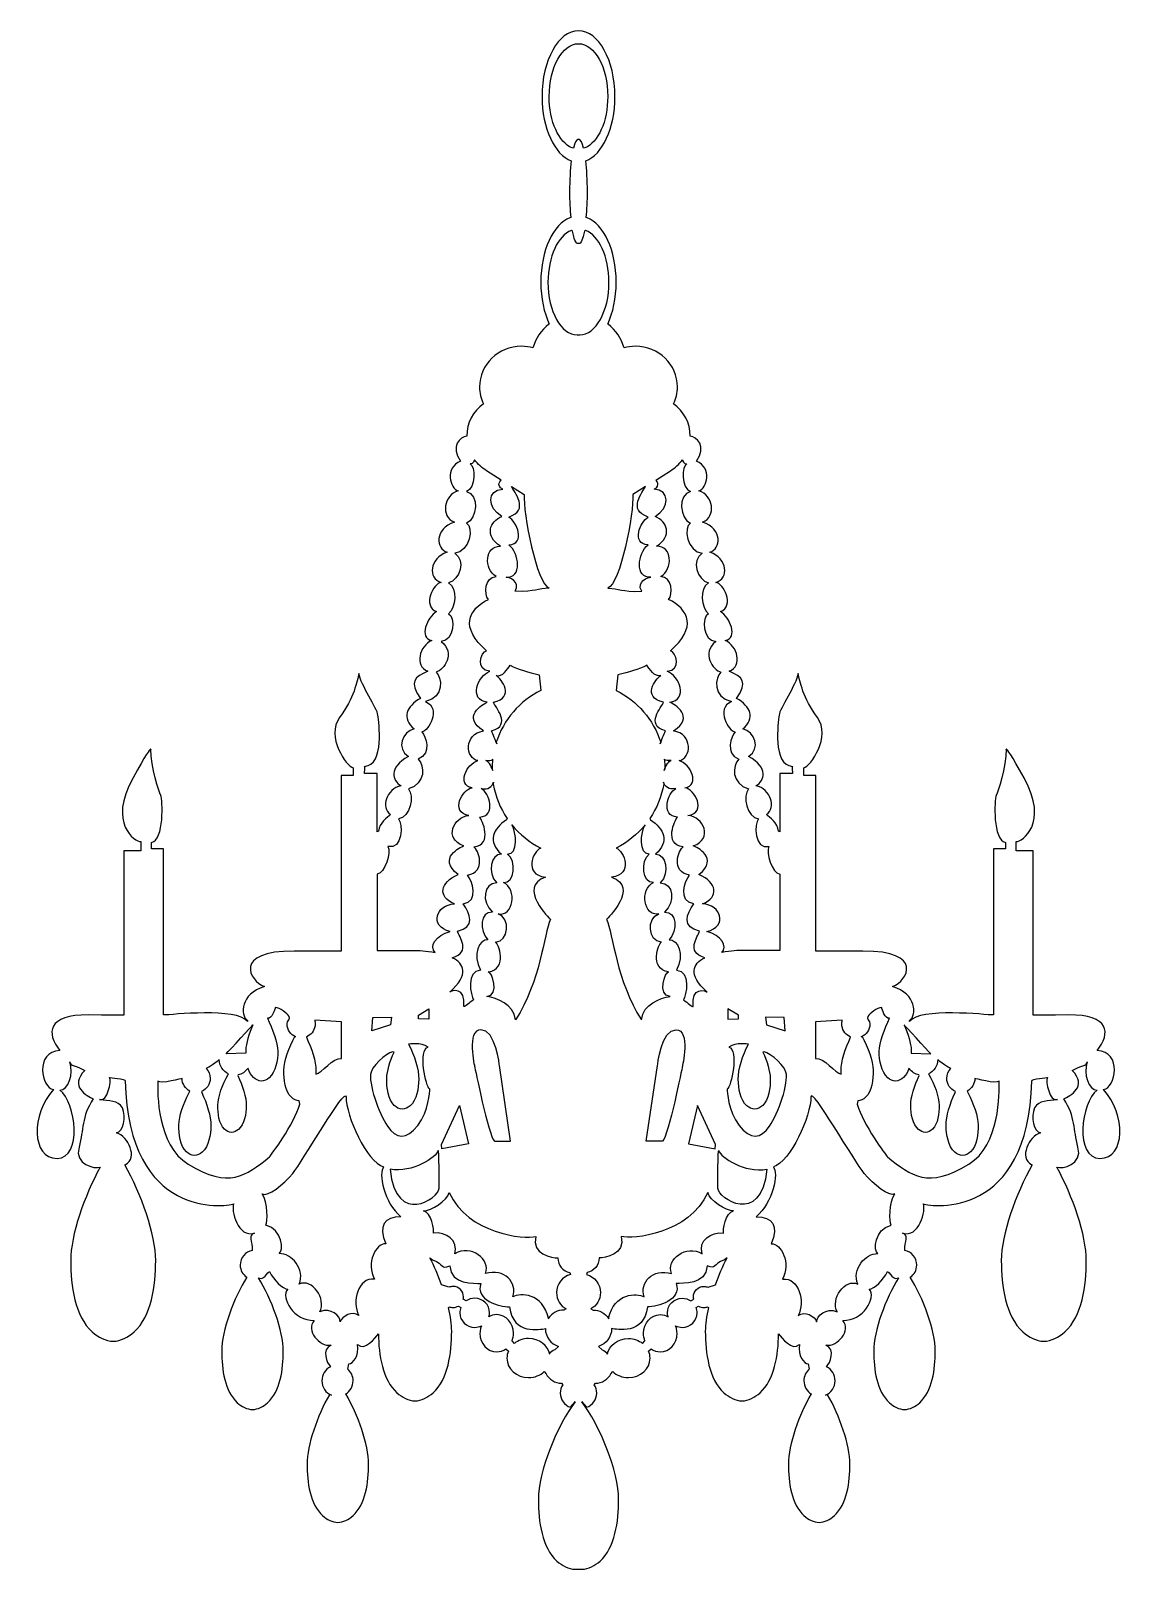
# Model space of a CAD drawing. Header units: centimetres. Extents: x -7.4 to 7.4, y -10.4 to 10.4.
import ezdxf

# ---------------------------------------------------------------- set-up
doc = ezdxf.new("R2010")
doc.units = ezdxf.units.CM
doc.header["$MEASUREMENT"] = 0
doc.layers.add('Camada 1', color=7, linetype='Continuous')

msp = doc.modelspace()

# ---------------------------------------------------------------- linework, layer by layer
at = {"layer": 'Camada 1'}
msp.add_open_spline([(0.00001, 10.42961), (0.27322, 10.42961), (0.49481, 10.03094), (0.49481, 9.5391), (0.49481, 9.5391), (0.49481, 9.10778), (0.32442, 8.7481), (0.09823, 8.66613), (0.09823, 8.66613), (0.09823, 8.66613), (0.09908, 8.66639), (0.09908, 8.66639), (0.09908, 8.66639), (0.11294, 8.54947), (0.12115, 8.40509), (0.12115, 8.24885), (0.12115, 8.24885), (0.12115, 8.12143), (0.1157, 8.00191), (0.10617, 7.89873), (0.10617, 7.89873), (0.10617, 7.89873), (0.11614, 7.89354), (0.11614, 7.89354), (0.11614, 7.89354), (0.34159, 7.81051), (0.51122, 7.4515), (0.51122, 7.02116), (0.51122, 7.02116), (0.51122, 6.80505), (0.46846, 6.6069), (0.39732, 6.45268), (0.39732, 6.45268), (0.39732, 6.45268), (0.4006, 6.45003), (0.4006, 6.45003), (0.4006, 6.45003), (0.5063, 6.37126), (0.58414, 6.25945), (0.61772, 6.13065), (0.61772, 6.13065), (0.66722, 6.1447), (0.7194, 6.15121), (0.77348, 6.15121), (0.77348, 6.15121), (1.08773, 6.15121), (1.34289, 5.90533), (1.34289, 5.60151), (1.34289, 5.60151), (1.34289, 5.51925), (1.3241, 5.44088), (1.28995, 5.37106), (1.28995, 5.37106), (1.42764, 5.27073), (1.51606, 5.1119), (1.51606, 4.93302), (1.51606, 4.93302), (1.59869, 4.92823), (1.74757, 4.79356), (1.59869, 4.59512), (1.59869, 4.59512), (1.81837, 4.50297), (1.74035, 4.22658), (1.63404, 4.1911), (1.63404, 4.1911), (1.82547, 4.1344), (1.87513, 3.84381), (1.6837, 3.76581), (1.6837, 3.76581), (1.96014, 3.68075), (1.93175, 3.39727), (1.78289, 3.36179), (1.78289, 3.36179), (2.01689, 3.27673), (2.05224, 3.00037), (1.86094, 2.95068), (1.86094, 2.95068), (1.96722, 2.94359), (2.12317, 2.6317), (1.92465, 2.55373), (1.92465, 2.55373), (2.05221, 2.48285), (2.1727, 2.19228), (1.98849, 2.16392), (1.98849, 2.16392), (2.15864, 2.09304), (2.22945, 1.8166), (2.04514, 1.74572), (2.04514, 1.74572), (2.22236, 1.66775), (2.30041, 1.60396), (2.14446, 1.3771), (2.14446, 1.3771), (2.33573, 1.27074), (2.3996, 1.10778), (2.22947, 0.96602), (2.22947, 0.96602), (2.38542, 0.92345), (2.47752, 0.69667), (2.30736, 0.59034), (2.30736, 0.59034), (2.58377, 0.43437), (2.52718, 0.26416), (2.40668, 0.19336), (2.40668, 0.19336), (2.60506, 0.15089), (2.69021, -0.1043), (2.54844, -0.19642), (2.54844, -0.19642), (2.59665, -0.23505), (2.70097, -0.30995), (2.71097, -0.42325), (2.71097, -0.42325), (2.71097, -0.42325), (2.72976, -0.43031), (2.72976, -0.43031), (2.72976, -0.43031), (2.72976, -0.43031), (2.72976, 0.35947), (2.72976, 0.35947), (2.72976, 0.35947), (2.72976, 0.35947), (2.90307, 0.35946), (2.90307, 0.35946), (2.90307, 0.35946), (2.90307, 0.35946), (2.89347, 0.46535), (2.90307, 0.45577), (2.90307, 0.45577), (2.62372, 0.47506), (2.71045, 1.05283), (2.72003, 1.14914), (2.72003, 1.14914), (2.72977, 1.24545), (2.95114, 1.55361), (2.98004, 1.71731), (2.98004, 1.71731), (2.99935, 1.61134), (3.04746, 1.38026), (3.24005, 1.12025), (3.24005, 1.12025), (3.43267, 0.86024), (3.14374, 0.45578), (3.05717, 0.43649), (3.05717, 0.43649), (3.05717, 0.43649), (3.05717, 0.33058), (3.05717, 0.33058), (3.05717, 0.33058), (3.05717, 0.33058), (3.22089, 0.33057), (3.22089, 0.33057), (3.22089, 0.33057), (3.22089, 0.33057), (3.22089, -2.04782), (3.22089, -2.04782), (3.22089, -2.04782), (3.22089, -2.04782), (3.8565, -2.04782), (3.8565, -2.04782), (3.8565, -2.04782), (4.69433, -2.04782), (4.46324, -2.45224), (4.26089, -2.52934), (4.26089, -2.52934), (4.58331, -2.63155), (4.59789, -2.91465), (4.48912, -2.98884), (4.48912, -2.98884), (4.48912, -2.98884), (4.48912, -3.0045), (4.48912, -3.0045), (4.48912, -3.0045), (4.6293, -2.80993), (5.53097, -2.91473), (5.62847, -2.91473), (5.62847, -2.91473), (5.62847, -2.91473), (5.62847, -0.66122), (5.62847, -0.66122), (5.62847, -0.66122), (5.62847, -0.66122), (5.79219, -0.66122), (5.79219, -0.66122), (5.79219, -0.66122), (5.79219, -0.66122), (5.79219, -0.57452), (5.79219, -0.57452), (5.79219, -0.57452), (5.61876, -0.55528), (5.63807, 0.01288), (5.66699, 0.06104), (5.66699, 0.06104), (5.69591, 0.10917), (5.79219, 0.44625), (5.8018, 0.68699), (5.8018, 0.68699), (5.83072, 0.58102), (5.69591, 0.92787), (6.04265, 0.30189), (6.04265, 0.30189), (6.38936, -0.32406), (6.01373, -0.56483), (5.9366, -0.56483), (5.9366, -0.56483), (5.9366, -0.56483), (5.9366, -0.69003), (5.9366, -0.69003), (5.9366, -0.69003), (5.9366, -0.69003), (6.16782, -0.69003), (6.16782, -0.69003), (6.16782, -0.69003), (6.16782, -0.69003), (6.16782, -2.91433), (6.16782, -2.91433), (6.16782, -2.91433), (6.16782, -2.91433), (6.10043, -2.92399), (6.64934, -2.91433), (6.64934, -2.91433), (7.19827, -2.90467), (7.22719, -3.16476), (7.03457, -3.39585), (7.03457, -3.39585), (7.38128, -3.41509), (7.28487, -3.90626), (7.12114, -3.92555), (7.12114, -3.92555), (7.42935, -4.26258), (7.41978, -4.85977), (7.07307, -4.85977), (7.07307, -4.85977), (6.72636, -4.85977), (6.81306, -4.09888), (7.03457, -3.93524), (7.03457, -3.93524), (6.91895, -3.93524), (6.84198, -3.7137), (6.89963, -3.54998), (6.89963, -3.54998), (6.89963, -3.60782), (6.81306, -3.59813), (6.69741, -3.66552), (6.69741, -3.66552), (6.90934, -3.88706), (6.66852, -4.01226), (6.58195, -4.05078), (6.58195, -4.05078), (6.74567, -4.3011), (6.70705, -4.46485), (6.77454, -4.70562), (6.77454, -4.70562), (6.84196, -4.94639), (6.56261, -5.0042), (6.4871, -4.97872), (6.4871, -4.97872), (6.70202, -5.36464), (6.88821, -5.90172), (6.88781, -6.24531), (6.88781, -6.24531), (6.88781, -6.58228), (6.83212, -7.00112), (6.5959, -7.21109), (6.5959, -7.21109), (6.51354, -7.28337), (6.41458, -7.33748), (6.31158, -7.33904), (6.31158, -7.33904), (6.20821, -7.33748), (6.10915, -7.28337), (6.02768, -7.21109), (6.02768, -7.21109), (5.79093, -7.00112), (5.73497, -6.58228), (5.73497, -6.24531), (5.73497, -6.24531), (5.73471, -5.89283), (5.9306, -5.33668), (6.15277, -4.9489), (6.15277, -4.9489), (6.15277, -4.9489), (6.14856, -4.94636), (6.14856, -4.94636), (6.14856, -4.94636), (5.96568, -4.85008), (6.11006, -4.56115), (6.26418, -4.513), (6.26418, -4.513), (6.17748, -4.50334), (6.12924, -4.29152), (6.18705, -4.17597), (6.18705, -4.17597), (6.24486, -4.06042), (6.37006, -4.08932), (6.49526, -4.06043), (6.49526, -4.06043), (6.38921, -4.09898), (6.33154, -3.81), (6.36045, -3.76185), (6.36045, -3.76185), (6.36045, -3.76185), (6.13894, -3.78109), (6.14852, -3.81), (6.14852, -3.81), (6.10045, -5.68783), (4.80012, -5.51505), (4.67495, -5.47656), (4.67495, -5.47656), (4.72316, -5.55355), (4.61724, -5.94852), (4.39574, -5.87137), (4.39574, -5.87137), (4.48244, -5.89055), (4.42466, -5.98697), (4.42439, -6.10603), (4.42439, -6.10603), (4.51779, -6.12402), (4.58835, -6.20612), (4.58835, -6.30484), (4.58835, -6.30484), (4.58835, -6.37403), (4.55364, -6.43517), (4.50069, -6.47155), (4.50069, -6.47155), (4.50069, -6.47155), (4.49781, -6.46748), (4.49781, -6.46748), (4.49781, -6.46748), (4.674, -6.74789), (4.83981, -7.19612), (4.83941, -7.47202), (4.83941, -7.47202), (4.83941, -7.71615), (4.79909, -8.01963), (4.62788, -8.17166), (4.62788, -8.17166), (4.56824, -8.22405), (4.49649, -8.26323), (4.42188, -8.26442), (4.42188, -8.26442), (4.347, -8.26323), (4.27527, -8.22407), (4.21627, -8.17166), (4.21627, -8.17166), (4.04471, -8.01963), (4.00423, -7.71613), (4.00423, -7.47202), (4.00423, -7.47202), (4.00407, -7.19968), (4.16544, -6.75955), (4.33911, -6.47864), (4.33911, -6.47864), (4.33911, -6.47864), (4.29942, -6.48774), (4.29942, -6.48774), (4.29942, -6.48774), (4.26367, -6.47078), (4.23386, -6.44382), (4.21338, -6.41032), (4.21338, -6.41032), (4.21338, -6.41032), (4.19155, -6.3909), (4.19155, -6.3909), (4.19155, -6.3909), (4.13519, -6.51295), (4.01288, -6.63223), (3.94311, -6.63223), (3.94311, -6.63223), (4.049, -6.74788), (3.85641, -7.06554), (3.58666, -7.05599), (3.58666, -7.05599), (3.70228, -7.19077), (3.51924, -7.4123), (3.35557, -7.39307), (3.35557, -7.39307), (3.49038, -7.45091), (3.41338, -7.63379), (3.36385, -7.68488), (3.36385, -7.68488), (3.43322, -7.7197), (3.48093, -7.79159), (3.48093, -7.87448), (3.48093, -7.87448), (3.48093, -7.96317), (3.42637, -8.03908), (3.34917, -8.07075), (3.34917, -8.07075), (3.34917, -8.07075), (3.37925, -8.06445), (3.37925, -8.06445), (3.37925, -8.06445), (3.5402, -8.3452), (3.68193, -8.74819), (3.68183, -9.00356), (3.68183, -9.00356), (3.68183, -9.24769), (3.64138, -9.55117), (3.47032, -9.7032), (3.47032, -9.7032), (3.41066, -9.75559), (3.33893, -9.79477), (3.26432, -9.79596), (3.26432, -9.79596), (3.18942, -9.79477), (3.11769, -9.75561), (3.05858, -9.7032), (3.05858, -9.7032), (2.887, -9.55117), (2.84652, -9.24767), (2.84652, -9.00356), (2.84652, -9.00356), (2.84626, -8.74477), (2.99209, -8.33446), (3.15569, -8.05328), (3.15569, -8.05328), (3.15569, -8.05328), (3.16016, -8.05643), (3.16016, -8.05643), (3.16016, -8.05643), (3.09841, -8.01939), (3.05713, -7.95173), (3.05713, -7.87448), (3.05713, -7.87448), (3.05713, -7.81087), (3.08512, -7.75386), (3.12939, -7.71512), (3.12939, -7.71512), (3.12939, -7.71512), (3.11492, -7.6435), (3.11492, -7.6435), (3.11492, -7.6435), (3.05711, -7.6435), (2.9704, -7.53751), (2.99932, -7.38352), (2.99932, -7.38352), (2.89341, -7.4798), (2.7586, -7.28719), (2.71407, -7.23914), (2.71407, -7.23914), (2.71026, -7.52304), (2.65798, -7.86282), (2.46261, -8.03651), (2.46261, -8.03651), (2.39152, -8.09887), (2.30614, -8.14554), (2.21731, -8.147), (2.21731, -8.147), (2.12822, -8.14554), (2.04282, -8.0989), (1.97254, -8.03651), (1.97254, -8.03651), (1.76823, -7.85559), (1.72002, -7.49443), (1.72002, -7.20389), (1.72002, -7.20389), (1.71989, -7.10967), (1.73616, -6.99868), (1.76415, -6.8803), (1.76415, -6.8803), (1.76415, -6.8803), (1.75772, -6.87022), (1.75772, -6.87022), (1.75772, -6.87022), (1.74063, -6.87739), (1.72187, -6.88139), (1.70213, -6.88139), (1.70213, -6.88139), (1.6752, -6.88139), (1.65011, -6.87401), (1.62858, -6.86112), (1.62858, -6.86112), (1.62858, -6.86112), (1.59559, -6.8803), (1.59559, -6.8803), (1.59559, -6.8803), (1.60467, -6.90279), (1.60964, -6.92721), (1.60964, -6.95285), (1.60964, -6.95285), (1.60964, -7.06204), (1.51926, -7.15047), (1.40784, -7.15047), (1.40784, -7.15047), (1.37538, -7.15047), (1.34476, -7.14298), (1.31759, -7.1297), (1.31759, -7.1297), (1.31759, -7.1297), (1.32743, -7.16002), (1.32743, -7.16002), (1.32743, -7.16002), (1.33322, -7.18235), (1.33637, -7.20585), (1.33637, -7.23029), (1.33637, -7.23029), (1.33637, -7.36973), (1.2348, -7.48257), (1.10933, -7.48257), (1.10933, -7.48257), (1.06311, -7.48257), (1.02001, -7.46717), (0.98416, -7.44077), (0.98416, -7.44077), (0.98416, -7.44077), (0.9509, -7.47101), (0.9509, -7.47101), (0.9509, -7.47101), (0.96363, -7.50072), (0.97061, -7.53292), (0.97061, -7.56666), (0.97061, -7.56666), (0.97061, -7.713), (0.83887, -7.83151), (0.67631, -7.83151), (0.67631, -7.83151), (0.59262, -7.83151), (0.51714, -7.80013), (0.46353, -7.74981), (0.46353, -7.74981), (0.46353, -7.74981), (0.43969, -7.78029), (0.43969, -7.78029), (0.43969, -7.78029), (0.40048, -7.8557), (0.32158, -7.90721), (0.23067, -7.90721), (0.23067, -7.90721), (0.23067, -7.90721), (0.21469, -7.9315), (0.21469, -7.9315), (0.21469, -7.9315), (0.23546, -7.96317), (0.24747, -8.00101), (0.24747, -8.04173), (0.24747, -8.04173), (0.24747, -8.13097), (0.18955, -8.20678), (0.10917, -8.23345), (0.10917, -8.23345), (0.10917, -8.23345), (0.04736, -8.16117), (0.04736, -8.16117), (0.04736, -8.16117), (0.05143, -8.15511), (0.03302, -8.16117), (0.04736, -8.16117), (0.04736, -8.16117), (0.06149, -8.16117), (0.04236, -8.15511), (0.04736, -8.16117), (0.04736, -8.16117), (0.28694, -8.46772), (0.54464, -9.11108), (0.5443, -9.48657), (0.5443, -9.48657), (0.5443, -9.77708), (0.49617, -10.13827), (0.29258, -10.31919), (0.29258, -10.31919), (0.22154, -10.38155), (0.13616, -10.42822), (0.04734, -10.42968), (0.04734, -10.42968), (0.04734, -10.42968), (-0.04724, -10.42966), (-0.04724, -10.42966), (-0.04724, -10.42966), (-0.13603, -10.4282), (-0.22144, -10.38156), (-0.29246, -10.31917), (-0.29246, -10.31917), (-0.49603, -10.13825), (-0.54418, -9.77709), (-0.54418, -9.48655), (-0.54418, -9.48655), (-0.54452, -9.11108), (-0.28679, -8.46769), (-0.04724, -8.16115), (-0.04724, -8.16115), (-0.04224, -8.15509), (-0.06137, -8.16115), (-0.04724, -8.16115), (-0.04724, -8.16115), (-0.0329, -8.16115), (-0.05131, -8.15509), (-0.04724, -8.16115), (-0.04724, -8.16115), (-0.04724, -8.16115), (-0.10905, -8.23343), (-0.10905, -8.23343), (-0.10905, -8.23343), (-0.18938, -8.20676), (-0.24732, -8.13096), (-0.24732, -8.04171), (-0.24732, -8.04171), (-0.24732, -8.00099), (-0.23528, -7.96316), (-0.21454, -7.93148), (-0.21454, -7.93148), (-0.21454, -7.93148), (-0.23049, -7.90719), (-0.23049, -7.90719), (-0.23049, -7.90719), (-0.32143, -7.90719), (-0.4003, -7.85568), (-0.43951, -7.78027), (-0.43951, -7.78027), (-0.43951, -7.78027), (-0.46335, -7.74979), (-0.46335, -7.74979), (-0.46335, -7.74979), (-0.51695, -7.80011), (-0.59244, -7.83149), (-0.67613, -7.83149), (-0.67613, -7.83149), (-0.83872, -7.83149), (-0.97043, -7.71298), (-0.97043, -7.56664), (-0.97043, -7.56664), (-0.97043, -7.53291), (-0.96347, -7.50071), (-0.95072, -7.47099), (-0.95072, -7.47099), (-0.95072, -7.47099), (-0.98403, -7.44075), (-0.98403, -7.44075), (-0.98403, -7.44075), (-1.01991, -7.46716), (-1.06293, -7.48255), (-1.10918, -7.48255), (-1.10918, -7.48255), (-1.23465, -7.48255), (-1.33622, -7.36968), (-1.33622, -7.23027), (-1.33622, -7.23027), (-1.33622, -7.20582), (-1.33312, -7.1823), (-1.32736, -7.16), (-1.32736, -7.16), (-1.32736, -7.16), (-1.31744, -7.12968), (-1.31744, -7.12968), (-1.31744, -7.12968), (-1.34464, -7.14296), (-1.37525, -7.15045), (-1.40769, -7.15045), (-1.40769, -7.15045), (-1.51916, -7.15045), (-1.60949, -7.06203), (-1.60949, -6.95283), (-1.60949, -6.95283), (-1.60949, -6.92719), (-1.60457, -6.90274), (-1.59549, -6.88028), (-1.59549, -6.88028), (-1.59549, -6.88028), (-1.62848, -6.8611), (-1.62848, -6.8611), (-1.62848, -6.8611), (-1.64996, -6.87396), (-1.67513, -6.88137), (-1.70198, -6.88137), (-1.70198, -6.88137), (-1.72169, -6.88137), (-1.74048, -6.8774), (-1.75754, -6.8702), (-1.75754, -6.8702), (-1.75754, -6.8702), (-1.76405, -6.88028), (-1.76405, -6.88028), (-1.76405, -6.88028), (-1.73598, -6.99868), (-1.71979, -7.10967), (-1.71984, -7.20387), (-1.71984, -7.20387), (-1.71984, -7.49438), (-1.76805, -7.85557), (-1.97236, -8.03649), (-1.97236, -8.03649), (-2.04263, -8.09885), (-2.12804, -8.14552), (-2.21713, -8.14698), (-2.21713, -8.14698), (-2.30592, -8.14552), (-2.39133, -8.09888), (-2.46243, -8.03649), (-2.46243, -8.03649), (-2.6578, -7.86282), (-2.71008, -7.52304), (-2.71394, -7.23912), (-2.71394, -7.23912), (-2.75842, -7.28717), (-2.89327, -7.47979), (-2.99919, -7.3835), (-2.99919, -7.3835), (-2.97027, -7.53749), (-3.05692, -7.64348), (-3.11473, -7.64348), (-3.11473, -7.64348), (-3.11473, -7.64348), (-3.12918, -7.7151), (-3.12918, -7.7151), (-3.12918, -7.7151), (-3.08492, -7.75386), (-3.05692, -7.81085), (-3.05692, -7.87446), (-3.05692, -7.87446), (-3.05692, -7.95172), (-3.09825, -8.01937), (-3.16, -8.05641), (-3.16, -8.05641), (-3.16, -8.05641), (-3.15548, -8.05326), (-3.15548, -8.05326), (-3.15548, -8.05326), (-2.99197, -8.33443), (-2.84616, -8.74475), (-2.84634, -9.00354), (-2.84634, -9.00354), (-2.84634, -9.24767), (-2.88682, -9.55115), (-3.0584, -9.70318), (-3.0584, -9.70318), (-3.11751, -9.75557), (-3.18926, -9.79475), (-3.26414, -9.79594), (-3.26414, -9.79594), (-3.33875, -9.79475), (-3.41051, -9.75559), (-3.47014, -9.70318), (-3.47014, -9.70318), (-3.64119, -9.55115), (-3.68167, -9.24765), (-3.68167, -9.00354), (-3.68167, -9.00354), (-3.68186, -8.74816), (-3.54004, -8.34518), (-3.37915, -8.06443), (-3.37915, -8.06443), (-3.37915, -8.06443), (-3.34899, -8.07073), (-3.34899, -8.07073), (-3.34899, -8.07073), (-3.4263, -8.03906), (-3.48075, -7.96315), (-3.48075, -7.87446), (-3.48075, -7.87446), (-3.48075, -7.79157), (-3.43312, -7.71968), (-3.36375, -7.68486), (-3.36375, -7.68486), (-3.41328, -7.63374), (-3.49027, -7.45086), (-3.35547, -7.39305), (-3.35547, -7.39305), (-3.51917, -7.41229), (-3.70213, -7.19075), (-3.58656, -7.05597), (-3.58656, -7.05597), (-3.85622, -7.06552), (-4.04889, -6.74786), (-3.94293, -6.63221), (-3.94293, -6.63221), (-4.0127, -6.63221), (-4.13502, -6.51294), (-4.19145, -6.39088), (-4.19145, -6.39088), (-4.19145, -6.39088), (-4.2132, -6.4103), (-4.2132, -6.4103), (-4.2132, -6.4103), (-4.23371, -6.4438), (-4.26358, -6.47076), (-4.29924, -6.48772), (-4.29924, -6.48772), (-4.29924, -6.48772), (-4.33893, -6.47862), (-4.33893, -6.47862), (-4.33893, -6.47862), (-4.16531, -6.75953), (-4.00389, -7.19966), (-4.0041, -7.472), (-4.0041, -7.472), (-4.0041, -7.71613), (-4.04458, -8.01961), (-4.21616, -8.17164), (-4.21616, -8.17164), (-4.27514, -8.22403), (-4.34689, -8.26321), (-4.42177, -8.2644), (-4.42177, -8.2644), (-4.49638, -8.26321), (-4.56814, -8.22405), (-4.62777, -8.17164), (-4.62777, -8.17164), (-4.79896, -8.01961), (-4.8393, -7.71611), (-4.8393, -7.472), (-4.8393, -7.472), (-4.83962, -7.19609), (-4.67388, -6.74786), (-4.49764, -6.46746), (-4.49764, -6.46746), (-4.49764, -6.46746), (-4.50052, -6.47153), (-4.50052, -6.47153), (-4.50052, -6.47153), (-4.55346, -6.43515), (-4.58823, -6.374), (-4.58823, -6.30482), (-4.58823, -6.30482), (-4.58823, -6.20613), (-4.51767, -6.124), (-4.42419, -6.10601), (-4.42419, -6.10601), (-4.42445, -5.98695), (-4.48227, -5.89051), (-4.39554, -5.87135), (-4.39554, -5.87135), (-4.61705, -5.9485), (-4.72296, -5.55353), (-4.67478, -5.47654), (-4.67478, -5.47654), (-4.79998, -5.51504), (-6.10022, -5.68778), (-6.14838, -3.80998), (-6.14838, -3.80998), (-6.13872, -3.78103), (-6.36023, -3.76183), (-6.36023, -3.76183), (-6.36023, -3.76183), (-6.33134, -3.80998), (-6.38907, -4.09896), (-6.49504, -4.06041), (-6.49504, -4.06041), (-6.36984, -4.0893), (-6.24469, -4.06041), (-6.18688, -4.17595), (-6.18688, -4.17595), (-6.12907, -4.29149), (-6.1773, -4.50332), (-6.26395, -4.51298), (-6.26395, -4.51298), (-6.10983, -4.56113), (-5.96545, -4.85006), (-6.14838, -4.94634), (-6.14838, -4.94634), (-6.14838, -4.94634), (-6.15253, -4.94888), (-6.15253, -4.94888), (-6.15253, -4.94888), (-5.93041, -5.33665), (-5.73454, -5.89281), (-5.73473, -6.24529), (-5.73473, -6.24529), (-5.73473, -6.58226), (-5.79069, -7.0011), (-6.02744, -7.21107), (-6.02744, -7.21107), (-6.10891, -7.28335), (-6.20797, -7.33746), (-6.31136, -7.33902), (-6.31136, -7.33902), (-6.41444, -7.33746), (-6.51329, -7.28335), (-6.59573, -7.21107), (-6.59573, -7.21107), (-6.83195, -7.0011), (-6.88767, -6.58226), (-6.88767, -6.24529), (-6.88767, -6.24529), (-6.88807, -5.9017), (-6.70191, -5.36462), (-6.48696, -4.9787), (-6.48696, -4.9787), (-6.56245, -5.00418), (-6.84182, -4.94634), (-6.77435, -4.7056), (-6.77435, -4.7056), (-6.70688, -4.46486), (-6.74551, -4.30108), (-6.58173, -4.05076), (-6.58173, -4.05076), (-6.66838, -4.01226), (-6.90915, -3.88704), (-6.69727, -3.6655), (-6.69727, -3.6655), (-6.81281, -3.59811), (-6.89946, -3.60777), (-6.89946, -3.54996), (-6.89946, -3.54996), (-6.84173, -3.71368), (-6.91877, -3.93522), (-7.03432, -3.93522), (-7.03432, -3.93522), (-6.81281, -4.09889), (-6.72611, -4.85975), (-7.07282, -4.85975), (-7.07282, -4.85975), (-7.41953, -4.85975), (-7.42913, -4.26259), (-7.12097, -3.92553), (-7.12097, -3.92553), (-7.28469, -3.90624), (-7.38106, -3.41507), (-7.03432, -3.39583), (-7.03432, -3.39583), (-7.22694, -3.16474), (-7.19804, -2.90466), (-6.64911, -2.91431), (-6.64911, -2.91431), (-6.10018, -2.92396), (-6.16759, -2.91431), (-6.16759, -2.91431), (-6.16759, -2.91431), (-6.16759, -2.91431), (-6.16759, -0.69001), (-6.16759, -0.69001), (-6.16759, -0.69001), (-6.16759, -0.69001), (-5.93644, -0.69003), (-5.93644, -0.69003), (-5.93644, -0.69003), (-5.93644, -0.69003), (-5.93644, -0.56483), (-5.93644, -0.56483), (-5.93644, -0.56483), (-6.01349, -0.56483), (-6.38912, -0.32406), (-6.04238, 0.30189), (-6.04238, 0.30189), (-5.69567, 0.92787), (-5.83053, 0.58103), (-5.80164, 0.68699), (-5.80164, 0.68699), (-5.79198, 0.44622), (-5.69575, 0.10917), (-5.66683, 0.06104), (-5.66683, 0.06104), (-5.63794, 0.01289), (-5.61862, -0.55531), (-5.79198, -0.57452), (-5.79198, -0.57452), (-5.79198, -0.57452), (-5.79198, -0.66122), (-5.79198, -0.66122), (-5.79198, -0.66122), (-5.79198, -0.66122), (-5.62828, -0.66122), (-5.62828, -0.66122), (-5.62828, -0.66122), (-5.62828, -0.66122), (-5.62828, -2.91473), (-5.62828, -2.91473), (-5.62828, -2.91473), (-5.53086, -2.91473), (-4.62919, -2.80993), (-4.4889, -3.0045), (-4.4889, -3.0045), (-4.4889, -3.0045), (-4.4889, -2.98884), (-4.4889, -2.98884), (-4.4889, -2.98884), (-4.59775, -2.91462), (-4.58312, -2.63155), (-4.26075, -2.52934), (-4.26075, -2.52934), (-4.46302, -2.45224), (-4.69411, -2.04782), (-3.85628, -2.04782), (-3.85628, -2.04782), (-3.85628, -2.04782), (-3.22065, -2.04782), (-3.22065, -2.04782), (-3.22065, -2.04782), (-3.22065, -2.04782), (-3.22065, 0.33057), (-3.22065, 0.33057), (-3.22065, 0.33057), (-3.22065, 0.33057), (-3.05693, 0.33057), (-3.05693, 0.33057), (-3.05693, 0.33057), (-3.05693, 0.33057), (-3.05693, 0.43648), (-3.05693, 0.43648), (-3.05693, 0.43648), (-3.14358, 0.45577), (-3.43248, 0.86024), (-3.23989, 1.12024), (-3.23989, 1.12024), (-3.04727, 1.38025), (-2.99912, 1.61136), (-2.97988, 1.7173), (-2.97988, 1.7173), (-2.95099, 1.55358), (-2.72953, 1.24544), (-2.71987, 1.14913), (-2.71987, 1.14913), (-2.71021, 1.05282), (-2.62351, 0.47505), (-2.90283, 0.45576), (-2.90283, 0.45576), (-2.89325, 0.46534), (-2.90283, 0.35945), (-2.90283, 0.35945), (-2.90283, 0.35945), (-2.90283, 0.35945), (-2.72956, 0.35946), (-2.72956, 0.35946), (-2.72956, 0.35946), (-2.72956, 0.35946), (-2.72956, -0.43032), (-2.72956, -0.43032), (-2.72956, -0.43032), (-2.72956, -0.43032), (-2.71077, -0.42326), (-2.71077, -0.42326), (-2.71077, -0.42326), (-2.70085, -0.30997), (-2.59655, -0.23506), (-2.54824, -0.19643), (-2.54824, -0.19643), (-2.69, -0.1043), (-2.60494, 0.15089), (-2.40648, 0.19335), (-2.40648, 0.19335), (-2.52697, 0.26418), (-2.58365, 0.43436), (-2.30723, 0.59033), (-2.30723, 0.59033), (-2.4773, 0.69669), (-2.3852, 0.92344), (-2.22934, 0.96601), (-2.22934, 0.96601), (-2.39947, 1.10777), (-2.33562, 1.27076), (-2.14428, 1.37709), (-2.14428, 1.37709), (-2.30023, 1.60392), (-2.22225, 1.66771), (-2.04503, 1.74571), (-2.04503, 1.74571), (-2.22929, 1.81659), (-2.15848, 2.093), (-1.98833, 2.16391), (-1.98833, 2.16391), (-2.17259, 2.19227), (-2.05212, 2.48284), (-1.92454, 2.55372), (-1.92454, 2.55372), (-2.12298, 2.63169), (-1.96703, 2.94358), (-1.86075, 2.95067), (-1.86075, 2.95067), (-2.0521, 3.00033), (-2.0167, 3.27669), (-1.78278, 3.36178), (-1.78278, 3.36178), (-1.93163, 3.39726), (-1.96002, 3.68071), (-1.68359, 3.7658), (-1.68359, 3.7658), (-1.87502, 3.84377), (-1.82527, 4.13439), (-1.63393, 4.19109), (-1.63393, 4.19109), (-1.74021, 4.22657), (-1.81827, 4.50293), (-1.59853, 4.59511), (-1.59853, 4.59511), (-1.74738, 4.79355), (-1.59853, 4.92822), (-1.51587, 4.93301), (-1.51587, 4.93301), (-1.51587, 5.11189), (-1.42753, 5.27072), (-1.28984, 5.37105), (-1.28984, 5.37105), (-1.32394, 5.44087), (-1.34273, 5.51924), (-1.34273, 5.6015), (-1.34273, 5.6015), (-1.34273, 5.90532), (-1.08757, 6.1512), (-0.77332, 6.1512), (-0.77332, 6.1512), (-0.71927, 6.1512), (-0.66709, 6.14469), (-0.61756, 6.13064), (-0.61756, 6.13064), (-0.58398, 6.25947), (-0.50614, 6.37128), (-0.40044, 6.45002), (-0.40044, 6.45002), (-0.40044, 6.45002), (-0.39716, 6.45267), (-0.39716, 6.45267), (-0.39716, 6.45267), (-0.46831, 6.60692), (-0.51106, 6.80504), (-0.51106, 7.02115), (-0.51106, 7.02115), (-0.51106, 7.45149), (-0.34144, 7.81048), (-0.11598, 7.89353), (-0.11598, 7.89353), (-0.11598, 7.89353), (-0.10601, 7.89872), (-0.10601, 7.89872), (-0.10601, 7.89872), (-0.11554, 8.00191), (-0.12099, 8.12142), (-0.12099, 8.24884), (-0.12099, 8.24884), (-0.12099, 8.40505), (-0.11276, 8.54943), (-0.09892, 8.66638), (-0.09892, 8.66638), (-0.09892, 8.66638), (-0.09805, 8.66612), (-0.09805, 8.66612), (-0.09805, 8.66612), (-0.32422, 8.74811), (-0.49463, 9.10776), (-0.49463, 9.53909), (-0.49463, 9.53909), (-0.49478, 10.03094), (-0.2732, 10.42961), (0.00001, 10.42961)], degree=3, knots=[0, 0, 0, 0, 0.00352113, 0.00352113, 0.00352113, 0.00352113, 0.00704225, 0.00704225, 0.00704225, 0.00704225, 0.01056338, 0.01056338, 0.01056338, 0.01056338, 0.01408451, 0.01408451, 0.01408451, 0.01408451, 0.01760563, 0.01760563, 0.01760563, 0.01760563, 0.02112676, 0.02112676, 0.02112676, 0.02112676, 0.02464789, 0.02464789, 0.02464789, 0.02464789, 0.02816901, 0.02816901, 0.02816901, 0.02816901, 0.03169014, 0.03169014, 0.03169014, 0.03169014, 0.03521127, 0.03521127, 0.03521127, 0.03521127, 0.03873239, 0.03873239, 0.03873239, 0.03873239, 0.04225352, 0.04225352, 0.04225352, 0.04225352, 0.04577465, 0.04577465, 0.04577465, 0.04577465, 0.04929577, 0.04929577, 0.04929577, 0.04929577, 0.0528169, 0.0528169, 0.0528169, 0.0528169, 0.05633803, 0.05633803, 0.05633803, 0.05633803, 0.05985915, 0.05985915, 0.05985915, 0.05985915, 0.06338028, 0.06338028, 0.06338028, 0.06338028, 0.06690141, 0.06690141, 0.06690141, 0.06690141, 0.07042254, 0.07042254, 0.07042254, 0.07042254, 0.07394366, 0.07394366, 0.07394366, 0.07394366, 0.07746479, 0.07746479, 0.07746479, 0.07746479, 0.08098592, 0.08098592, 0.08098592, 0.08098592, 0.08450704, 0.08450704, 0.08450704, 0.08450704, 0.08802817, 0.08802817, 0.08802817, 0.08802817, 0.0915493, 0.0915493, 0.0915493, 0.0915493, 0.09507042, 0.09507042, 0.09507042, 0.09507042, 0.09859155, 0.09859155, 0.09859155, 0.09859155, 0.10211268, 0.10211268, 0.10211268, 0.10211268, 0.1056338, 0.1056338, 0.1056338, 0.1056338, 0.10915493, 0.10915493, 0.10915493, 0.10915493, 0.11267606, 0.11267606, 0.11267606, 0.11267606, 0.11619718, 0.11619718, 0.11619718, 0.11619718, 0.11971831, 0.11971831, 0.11971831, 0.11971831, 0.12323944, 0.12323944, 0.12323944, 0.12323944, 0.12676056, 0.12676056, 0.12676056, 0.12676056, 0.13028169, 0.13028169, 0.13028169, 0.13028169, 0.13380282, 0.13380282, 0.13380282, 0.13380282, 0.13732394, 0.13732394, 0.13732394, 0.13732394, 0.14084507, 0.14084507, 0.14084507, 0.14084507, 0.1443662, 0.1443662, 0.1443662, 0.1443662, 0.14788732, 0.14788732, 0.14788732, 0.14788732, 0.15140845, 0.15140845, 0.15140845, 0.15140845, 0.15492958, 0.15492958, 0.15492958, 0.15492958, 0.1584507, 0.1584507, 0.1584507, 0.1584507, 0.16197183, 0.16197183, 0.16197183, 0.16197183, 0.16549296, 0.16549296, 0.16549296, 0.16549296, 0.16901408, 0.16901408, 0.16901408, 0.16901408, 0.17253521, 0.17253521, 0.17253521, 0.17253521, 0.17605634, 0.17605634, 0.17605634, 0.17605634, 0.17957746, 0.17957746, 0.17957746, 0.17957746, 0.18309859, 0.18309859, 0.18309859, 0.18309859, 0.18661972, 0.18661972, 0.18661972, 0.18661972, 0.19014085, 0.19014085, 0.19014085, 0.19014085, 0.19366197, 0.19366197, 0.19366197, 0.19366197, 0.1971831, 0.1971831, 0.1971831, 0.1971831, 0.20070423, 0.20070423, 0.20070423, 0.20070423, 0.20422535, 0.20422535, 0.20422535, 0.20422535, 0.20774648, 0.20774648, 0.20774648, 0.20774648, 0.21126761, 0.21126761, 0.21126761, 0.21126761, 0.21478873, 0.21478873, 0.21478873, 0.21478873, 0.21830986, 0.21830986, 0.21830986, 0.21830986, 0.22183099, 0.22183099, 0.22183099, 0.22183099, 0.22535211, 0.22535211, 0.22535211, 0.22535211, 0.22887324, 0.22887324, 0.22887324, 0.22887324, 0.23239437, 0.23239437, 0.23239437, 0.23239437, 0.23591549, 0.23591549, 0.23591549, 0.23591549, 0.23943662, 0.23943662, 0.23943662, 0.23943662, 0.24295775, 0.24295775, 0.24295775, 0.24295775, 0.24647887, 0.24647887, 0.24647887, 0.24647887, 0.25, 0.25, 0.25, 0.25, 0.25352113, 0.25352113, 0.25352113, 0.25352113, 0.25704225, 0.25704225, 0.25704225, 0.25704225, 0.26056338, 0.26056338, 0.26056338, 0.26056338, 0.26408451, 0.26408451, 0.26408451, 0.26408451, 0.26760563, 0.26760563, 0.26760563, 0.26760563, 0.27112676, 0.27112676, 0.27112676, 0.27112676, 0.27464789, 0.27464789, 0.27464789, 0.27464789, 0.27816901, 0.27816901, 0.27816901, 0.27816901, 0.28169014, 0.28169014, 0.28169014, 0.28169014, 0.28521127, 0.28521127, 0.28521127, 0.28521127, 0.28873239, 0.28873239, 0.28873239, 0.28873239, 0.29225352, 0.29225352, 0.29225352, 0.29225352, 0.29577465, 0.29577465, 0.29577465, 0.29577465, 0.29929577, 0.29929577, 0.29929577, 0.29929577, 0.3028169, 0.3028169, 0.3028169, 0.3028169, 0.30633803, 0.30633803, 0.30633803, 0.30633803, 0.30985915, 0.30985915, 0.30985915, 0.30985915, 0.31338028, 0.31338028, 0.31338028, 0.31338028, 0.31690141, 0.31690141, 0.31690141, 0.31690141, 0.32042254, 0.32042254, 0.32042254, 0.32042254, 0.32394366, 0.32394366, 0.32394366, 0.32394366, 0.32746479, 0.32746479, 0.32746479, 0.32746479, 0.33098592, 0.33098592, 0.33098592, 0.33098592, 0.33450704, 0.33450704, 0.33450704, 0.33450704, 0.33802817, 0.33802817, 0.33802817, 0.33802817, 0.3415493, 0.3415493, 0.3415493, 0.3415493, 0.34507042, 0.34507042, 0.34507042, 0.34507042, 0.34859155, 0.34859155, 0.34859155, 0.34859155, 0.35211268, 0.35211268, 0.35211268, 0.35211268, 0.3556338, 0.3556338, 0.3556338, 0.3556338, 0.35915493, 0.35915493, 0.35915493, 0.35915493, 0.36267606, 0.36267606, 0.36267606, 0.36267606, 0.36619718, 0.36619718, 0.36619718, 0.36619718, 0.36971831, 0.36971831, 0.36971831, 0.36971831, 0.37323944, 0.37323944, 0.37323944, 0.37323944, 0.37676056, 0.37676056, 0.37676056, 0.37676056, 0.38028169, 0.38028169, 0.38028169, 0.38028169, 0.38380282, 0.38380282, 0.38380282, 0.38380282, 0.38732394, 0.38732394, 0.38732394, 0.38732394, 0.39084507, 0.39084507, 0.39084507, 0.39084507, 0.3943662, 0.3943662, 0.3943662, 0.3943662, 0.39788732, 0.39788732, 0.39788732, 0.39788732, 0.40140845, 0.40140845, 0.40140845, 0.40140845, 0.40492958, 0.40492958, 0.40492958, 0.40492958, 0.4084507, 0.4084507, 0.4084507, 0.4084507, 0.41197183, 0.41197183, 0.41197183, 0.41197183, 0.41549296, 0.41549296, 0.41549296, 0.41549296, 0.41901408, 0.41901408, 0.41901408, 0.41901408, 0.42253521, 0.42253521, 0.42253521, 0.42253521, 0.42605634, 0.42605634, 0.42605634, 0.42605634, 0.42957746, 0.42957746, 0.42957746, 0.42957746, 0.43309859, 0.43309859, 0.43309859, 0.43309859, 0.43661972, 0.43661972, 0.43661972, 0.43661972, 0.44014085, 0.44014085, 0.44014085, 0.44014085, 0.44366197, 0.44366197, 0.44366197, 0.44366197, 0.4471831, 0.4471831, 0.4471831, 0.4471831, 0.45070423, 0.45070423, 0.45070423, 0.45070423, 0.45422535, 0.45422535, 0.45422535, 0.45422535, 0.45774648, 0.45774648, 0.45774648, 0.45774648, 0.46126761, 0.46126761, 0.46126761, 0.46126761, 0.46478873, 0.46478873, 0.46478873, 0.46478873, 0.46830986, 0.46830986, 0.46830986, 0.46830986, 0.47183099, 0.47183099, 0.47183099, 0.47183099, 0.47535211, 0.47535211, 0.47535211, 0.47535211, 0.47887324, 0.47887324, 0.47887324, 0.47887324, 0.48239437, 0.48239437, 0.48239437, 0.48239437, 0.48591549, 0.48591549, 0.48591549, 0.48591549, 0.48943662, 0.48943662, 0.48943662, 0.48943662, 0.49295775, 0.49295775, 0.49295775, 0.49295775, 0.49647887, 0.49647887, 0.49647887, 0.49647887, 0.5, 0.5, 0.5, 0.5, 0.50352113, 0.50352113, 0.50352113, 0.50352113, 0.50704225, 0.50704225, 0.50704225, 0.50704225, 0.51056338, 0.51056338, 0.51056338, 0.51056338, 0.51408451, 0.51408451, 0.51408451, 0.51408451, 0.51760563, 0.51760563, 0.51760563, 0.51760563, 0.52112676, 0.52112676, 0.52112676, 0.52112676, 0.52464789, 0.52464789, 0.52464789, 0.52464789, 0.52816901, 0.52816901, 0.52816901, 0.52816901, 0.53169014, 0.53169014, 0.53169014, 0.53169014, 0.53521127, 0.53521127, 0.53521127, 0.53521127, 0.53873239, 0.53873239, 0.53873239, 0.53873239, 0.54225352, 0.54225352, 0.54225352, 0.54225352, 0.54577465, 0.54577465, 0.54577465, 0.54577465, 0.54929577, 0.54929577, 0.54929577, 0.54929577, 0.5528169, 0.5528169, 0.5528169, 0.5528169, 0.55633803, 0.55633803, 0.55633803, 0.55633803, 0.55985915, 0.55985915, 0.55985915, 0.55985915, 0.56338028, 0.56338028, 0.56338028, 0.56338028, 0.56690141, 0.56690141, 0.56690141, 0.56690141, 0.57042254, 0.57042254, 0.57042254, 0.57042254, 0.57394366, 0.57394366, 0.57394366, 0.57394366, 0.57746479, 0.57746479, 0.57746479, 0.57746479, 0.58098592, 0.58098592, 0.58098592, 0.58098592, 0.58450704, 0.58450704, 0.58450704, 0.58450704, 0.58802817, 0.58802817, 0.58802817, 0.58802817, 0.5915493, 0.5915493, 0.5915493, 0.5915493, 0.59507042, 0.59507042, 0.59507042, 0.59507042, 0.59859155, 0.59859155, 0.59859155, 0.59859155, 0.60211268, 0.60211268, 0.60211268, 0.60211268, 0.6056338, 0.6056338, 0.6056338, 0.6056338, 0.60915493, 0.60915493, 0.60915493, 0.60915493, 0.61267606, 0.61267606, 0.61267606, 0.61267606, 0.61619718, 0.61619718, 0.61619718, 0.61619718, 0.61971831, 0.61971831, 0.61971831, 0.61971831, 0.62323944, 0.62323944, 0.62323944, 0.62323944, 0.62676056, 0.62676056, 0.62676056, 0.62676056, 0.63028169, 0.63028169, 0.63028169, 0.63028169, 0.63380282, 0.63380282, 0.63380282, 0.63380282, 0.63732394, 0.63732394, 0.63732394, 0.63732394, 0.64084507, 0.64084507, 0.64084507, 0.64084507, 0.6443662, 0.6443662, 0.6443662, 0.6443662, 0.64788732, 0.64788732, 0.64788732, 0.64788732, 0.65140845, 0.65140845, 0.65140845, 0.65140845, 0.65492958, 0.65492958, 0.65492958, 0.65492958, 0.6584507, 0.6584507, 0.6584507, 0.6584507, 0.66197183, 0.66197183, 0.66197183, 0.66197183, 0.66549296, 0.66549296, 0.66549296, 0.66549296, 0.66901408, 0.66901408, 0.66901408, 0.66901408, 0.67253521, 0.67253521, 0.67253521, 0.67253521, 0.67605634, 0.67605634, 0.67605634, 0.67605634, 0.67957746, 0.67957746, 0.67957746, 0.67957746, 0.68309859, 0.68309859, 0.68309859, 0.68309859, 0.68661972, 0.68661972, 0.68661972, 0.68661972, 0.69014085, 0.69014085, 0.69014085, 0.69014085, 0.69366197, 0.69366197, 0.69366197, 0.69366197, 0.6971831, 0.6971831, 0.6971831, 0.6971831, 0.70070423, 0.70070423, 0.70070423, 0.70070423, 0.70422535, 0.70422535, 0.70422535, 0.70422535, 0.70774648, 0.70774648, 0.70774648, 0.70774648, 0.71126761, 0.71126761, 0.71126761, 0.71126761, 0.71478873, 0.71478873, 0.71478873, 0.71478873, 0.71830986, 0.71830986, 0.71830986, 0.71830986, 0.72183099, 0.72183099, 0.72183099, 0.72183099, 0.72535211, 0.72535211, 0.72535211, 0.72535211, 0.72887324, 0.72887324, 0.72887324, 0.72887324, 0.73239437, 0.73239437, 0.73239437, 0.73239437, 0.73591549, 0.73591549, 0.73591549, 0.73591549, 0.73943662, 0.73943662, 0.73943662, 0.73943662, 0.74295775, 0.74295775, 0.74295775, 0.74295775, 0.74647887, 0.74647887, 0.74647887, 0.74647887, 0.75, 0.75, 0.75, 0.75, 0.75352113, 0.75352113, 0.75352113, 0.75352113, 0.75704225, 0.75704225, 0.75704225, 0.75704225, 0.76056338, 0.76056338, 0.76056338, 0.76056338, 0.76408451, 0.76408451, 0.76408451, 0.76408451, 0.76760563, 0.76760563, 0.76760563, 0.76760563, 0.77112676, 0.77112676, 0.77112676, 0.77112676, 0.77464789, 0.77464789, 0.77464789, 0.77464789, 0.77816901, 0.77816901, 0.77816901, 0.77816901, 0.78169014, 0.78169014, 0.78169014, 0.78169014, 0.78521127, 0.78521127, 0.78521127, 0.78521127, 0.78873239, 0.78873239, 0.78873239, 0.78873239, 0.79225352, 0.79225352, 0.79225352, 0.79225352, 0.79577465, 0.79577465, 0.79577465, 0.79577465, 0.79929577, 0.79929577, 0.79929577, 0.79929577, 0.8028169, 0.8028169, 0.8028169, 0.8028169, 0.80633803, 0.80633803, 0.80633803, 0.80633803, 0.80985915, 0.80985915, 0.80985915, 0.80985915, 0.81338028, 0.81338028, 0.81338028, 0.81338028, 0.81690141, 0.81690141, 0.81690141, 0.81690141, 0.82042254, 0.82042254, 0.82042254, 0.82042254, 0.82394366, 0.82394366, 0.82394366, 0.82394366, 0.82746479, 0.82746479, 0.82746479, 0.82746479, 0.83098592, 0.83098592, 0.83098592, 0.83098592, 0.83450704, 0.83450704, 0.83450704, 0.83450704, 0.83802817, 0.83802817, 0.83802817, 0.83802817, 0.8415493, 0.8415493, 0.8415493, 0.8415493, 0.84507042, 0.84507042, 0.84507042, 0.84507042, 0.84859155, 0.84859155, 0.84859155, 0.84859155, 0.85211268, 0.85211268, 0.85211268, 0.85211268, 0.8556338, 0.8556338, 0.8556338, 0.8556338, 0.85915493, 0.85915493, 0.85915493, 0.85915493, 0.86267606, 0.86267606, 0.86267606, 0.86267606, 0.86619718, 0.86619718, 0.86619718, 0.86619718, 0.86971831, 0.86971831, 0.86971831, 0.86971831, 0.87323944, 0.87323944, 0.87323944, 0.87323944, 0.87676056, 0.87676056, 0.87676056, 0.87676056, 0.88028169, 0.88028169, 0.88028169, 0.88028169, 0.88380282, 0.88380282, 0.88380282, 0.88380282, 0.88732394, 0.88732394, 0.88732394, 0.88732394, 0.89084507, 0.89084507, 0.89084507, 0.89084507, 0.8943662, 0.8943662, 0.8943662, 0.8943662, 0.89788732, 0.89788732, 0.89788732, 0.89788732, 0.90140845, 0.90140845, 0.90140845, 0.90140845, 0.90492958, 0.90492958, 0.90492958, 0.90492958, 0.9084507, 0.9084507, 0.9084507, 0.9084507, 0.91197183, 0.91197183, 0.91197183, 0.91197183, 0.91549296, 0.91549296, 0.91549296, 0.91549296, 0.91901408, 0.91901408, 0.91901408, 0.91901408, 0.92253521, 0.92253521, 0.92253521, 0.92253521, 0.92605634, 0.92605634, 0.92605634, 0.92605634, 0.92957746, 0.92957746, 0.92957746, 0.92957746, 0.93309859, 0.93309859, 0.93309859, 0.93309859, 0.93661972, 0.93661972, 0.93661972, 0.93661972, 0.94014085, 0.94014085, 0.94014085, 0.94014085, 0.94366197, 0.94366197, 0.94366197, 0.94366197, 0.9471831, 0.9471831, 0.9471831, 0.9471831, 0.95070423, 0.95070423, 0.95070423, 0.95070423, 0.95422535, 0.95422535, 0.95422535, 0.95422535, 0.95774648, 0.95774648, 0.95774648, 0.95774648, 0.96126761, 0.96126761, 0.96126761, 0.96126761, 0.96478873, 0.96478873, 0.96478873, 0.96478873, 0.96830986, 0.96830986, 0.96830986, 0.96830986, 0.97183099, 0.97183099, 0.97183099, 0.97183099, 0.97535211, 0.97535211, 0.97535211, 0.97535211, 0.97887324, 0.97887324, 0.97887324, 0.97887324, 0.98239437, 0.98239437, 0.98239437, 0.98239437, 0.98591549, 0.98591549, 0.98591549, 0.98591549, 0.98943662, 0.98943662, 0.98943662, 0.98943662, 0.99295775, 0.99295775, 0.99295775, 0.99295775, 1, 1, 1, 1], dxfattribs=at)
at = {"layer": 'Camada 1', "color": 7}
for points, knots in [([(0.0071, 8.95456), (0.03009, 8.95456), (0.0515, 8.91246), (0.06944, 8.84007), (0.06944, 8.84007), (0.06944, 8.84007), (0.08791, 8.84176), (0.08791, 8.84176), (0.08791, 8.84176), (0.26494, 8.91375), (0.39718, 9.19866), (0.39718, 9.53907), (0.39718, 9.53907), (0.39718, 9.93388), (0.21933, 10.25392), (-0.00001, 10.25392), (-0.00001, 10.25392), (-0.21935, 10.25392), (-0.39718, 9.93388), (-0.39718, 9.53907), (-0.39718, 9.53907), (-0.39718, 9.19866), (-0.26494, 8.91375), (-0.08791, 8.84176), (-0.08791, 8.84176), (-0.08791, 8.84176), (-0.06944, 8.84007), (-0.06944, 8.84007), (-0.06944, 8.84007), (-0.0515, 8.91246), (-0.0301, 8.95456), (-0.0071, 8.95456), (-0.0071, 8.95456), (-0.0071, 8.95456), (0.0071, 8.95456), (0.0071, 8.95456)], [0, 0, 0, 0, 0.1, 0.1, 0.1, 0.1, 0.2, 0.2, 0.2, 0.2, 0.3, 0.3, 0.3, 0.3, 0.4, 0.4, 0.4, 0.4, 0.5, 0.5, 0.5, 0.5, 0.6, 0.6, 0.6, 0.6, 0.7, 0.7, 0.7, 0.7, 0.8, 0.8, 0.8, 0.8, 1, 1, 1, 1]), ([(0.0071, 7.54314), (0.03546, 7.54314), (0.06142, 7.60738), (0.0814, 7.71374), (0.0814, 7.71374), (0.0814, 7.71374), (0.09645, 7.72149), (0.09645, 7.72149), (0.09645, 7.72149), (0.27743, 7.65481), (0.41361, 7.36663), (0.41361, 7.02116), (0.41361, 7.02116), (0.41361, 6.62635), (0.23578, 6.30631), (0.01644, 6.30631), (0.01644, 6.30631), (0.01644, 6.30631), (-0.01642, 6.30632), (-0.01642, 6.30632), (-0.01642, 6.30632), (-0.23576, 6.30632), (-0.41359, 6.62636), (-0.41359, 7.02117), (-0.41359, 7.02117), (-0.41359, 7.36664), (-0.27741, 7.65482), (-0.09643, 7.7215), (-0.09643, 7.7215), (-0.09643, 7.7215), (-0.0814, 7.71375), (-0.0814, 7.71375), (-0.0814, 7.71375), (-0.06142, 7.60739), (-0.03547, 7.54315), (-0.0071, 7.54315), (-0.0071, 7.54315), (-0.0071, 7.54315), (0.0071, 7.54314), (0.0071, 7.54314)], [0, 0, 0, 0, 0.09090909, 0.09090909, 0.09090909, 0.09090909, 0.18181818, 0.18181818, 0.18181818, 0.18181818, 0.27272727, 0.27272727, 0.27272727, 0.27272727, 0.36363636, 0.36363636, 0.36363636, 0.36363636, 0.45454545, 0.45454545, 0.45454545, 0.45454545, 0.54545455, 0.54545455, 0.54545455, 0.54545455, 0.63636364, 0.63636364, 0.63636364, 0.63636364, 0.72727273, 0.72727273, 0.72727273, 0.72727273, 0.81818182, 0.81818182, 0.81818182, 0.81818182, 1, 1, 1, 1]), ([(0.0071, 7.54314), (0.0071, 7.54314), (0.0071, 7.54314), (0.0071, 7.54314), (0.0071, 7.54314), (0.0071, 7.54314), (0.0071, 7.54314), (0.0071, 7.54314)], [0, 0, 0, 0, 0.33333333, 0.33333333, 0.33333333, 0.33333333, 1, 1, 1, 1]), ([(-1.40908, 4.61224), (-1.36519, 4.55345), (-1.3097, 4.50331), (-1.24583, 4.46497), (-1.24583, 4.46497), (-1.24583, 4.46497), (-1.04718, 4.33792), (-1.04718, 4.33792), (-1.04718, 4.33792), (-1.04718, 4.33792), (-1.13087, 4.26908), (-1.02453, 4.21232), (-1.02453, 4.21232), (-1.24427, 4.21232), (-1.23718, 3.95716), (-1.03871, 3.84378), (-1.03871, 3.84378), (-1.20886, 3.77999), (-1.27258, 3.58152), (-1.05998, 3.43976), (-1.05998, 3.43976), (-1.27263, 3.44685), (-1.28675, 3.13493), (-1.11668, 3.02865), (-1.11668, 3.02865), (-1.27263, 3.02865), (-1.28675, 2.78055), (-1.22127, 2.7203), (-1.22127, 2.7203), (-1.36002, 2.65257), (-1.45191, 2.55949), (-1.47503, 2.43526), (-1.47503, 2.43526), (-1.49519, 2.32699), (-1.42039, 2.1706), (-1.24781, 2.02441), (-1.24781, 2.02441), (-1.32224, 2.01496), (-1.40029, 1.75271), (-1.20175, 1.74562), (-1.20175, 1.74562), (-1.37182, 1.68183), (-1.49232, 1.35581), (-1.23715, 1.32742), (-1.23715, 1.32742), (-1.30094, 1.29906), (-1.59156, 1.12187), (-1.28676, 0.93761), (-1.28676, 0.93761), (-1.55611, 0.89504), (-1.53481, 0.56188), (-1.36473, 0.53356), (-1.36473, 0.53356), (-1.52068, 0.49104), (-1.65535, 0.2005), (-1.4427, 0.165), (-1.4427, 0.165), (-1.57735, 0.15084), (-1.74745, -0.16816), (-1.48519, -0.21068), (-1.48519, -0.21068), (-1.69784, -0.22484), (-1.83251, -0.52969), (-1.55607, -0.62176), (-1.55607, -0.62176), (-1.59864, -0.63594), (-1.91757, -0.7848), (-1.63404, -1.01162), (-1.63404, -1.01162), (-1.88214, -1.1179), (-1.91048, -1.31639), (-1.6837, -1.40852), (-1.6837, -1.40852), (-1.93175, -1.41561), (-2.03099, -1.71335), (-1.7404, -1.7842), (-1.7404, -1.7842), (-1.93884, -1.82672), (-2.028, -1.98904), (-1.94442, -2.06733), (-1.94442, -2.06733), (-2.06444, -2.04471), (-2.179, -2.03844), (-2.22874, -2.03844), (-2.22874, -2.03844), (-2.22874, -2.03844), (-2.72972, -2.03843), (-2.72972, -2.03843), (-2.72972, -2.03843), (-2.72972, -2.03843), (-2.72972, -1.00444), (-2.72972, -1.00444), (-2.72972, -1.00444), (-2.62637, -0.99735), (-2.53414, -0.70678), (-2.5838, -0.62881), (-2.5838, -0.62881), (-2.38536, -0.68551), (-2.37832, -0.31692), (-2.44212, -0.25313), (-2.44212, -0.25313), (-2.27908, -0.23895), (-2.2223, 0.05868), (-2.30739, 0.15089), (-2.30739, 0.15089), (-2.06643, 0.22177), (-2.08765, 0.4627), (-2.17272, 0.55491), (-2.17272, 0.55491), (-1.98137, 0.63286), (-2.07353, 0.8668), (-2.12311, 0.9235), (-2.12311, 0.9235), (-2.03805, 0.93059), (-1.85376, 1.23534), (-2.0735, 1.33461), (-2.0735, 1.33461), (-1.81127, 1.39136), (-1.85376, 1.66772), (-1.93174, 1.73151), (-1.93174, 1.73151), (-1.82538, 1.76699), (-1.66239, 1.98673), (-1.86086, 2.14971), (-1.86086, 2.14971), (-1.68369, 2.15688), (-1.66943, 2.4829), (-1.76159, 2.52539), (-1.76159, 2.52539), (-1.6624, 2.61045), (-1.64105, 2.86559), (-1.76159, 2.94359), (-1.76159, 2.94359), (-1.6057, 2.98608), (-1.5278, 3.24834), (-1.67661, 3.34761), (-1.67661, 3.34761), (-1.47815, 3.35478), (-1.41435, 3.70906), (-1.52064, 3.75163), (-1.52064, 3.75163), (-1.37179, 3.81547), (-1.34347, 4.13435), (-1.52064, 4.18401), (-1.52064, 4.18401), (-1.39308, 4.22658), (-1.39314, 4.53133), (-1.47103, 4.55969), (-1.47103, 4.55969), (-1.42852, 4.54544), (-1.40908, 4.61224), (-1.40908, 4.61224)], [0, 0, 0, 0, 0.02564103, 0.02564103, 0.02564103, 0.02564103, 0.05128205, 0.05128205, 0.05128205, 0.05128205, 0.07692308, 0.07692308, 0.07692308, 0.07692308, 0.1025641, 0.1025641, 0.1025641, 0.1025641, 0.12820513, 0.12820513, 0.12820513, 0.12820513, 0.15384615, 0.15384615, 0.15384615, 0.15384615, 0.17948718, 0.17948718, 0.17948718, 0.17948718, 0.20512821, 0.20512821, 0.20512821, 0.20512821, 0.23076923, 0.23076923, 0.23076923, 0.23076923, 0.25641026, 0.25641026, 0.25641026, 0.25641026, 0.28205128, 0.28205128, 0.28205128, 0.28205128, 0.30769231, 0.30769231, 0.30769231, 0.30769231, 0.33333333, 0.33333333, 0.33333333, 0.33333333, 0.35897436, 0.35897436, 0.35897436, 0.35897436, 0.38461538, 0.38461538, 0.38461538, 0.38461538, 0.41025641, 0.41025641, 0.41025641, 0.41025641, 0.43589744, 0.43589744, 0.43589744, 0.43589744, 0.46153846, 0.46153846, 0.46153846, 0.46153846, 0.48717949, 0.48717949, 0.48717949, 0.48717949, 0.51282051, 0.51282051, 0.51282051, 0.51282051, 0.53846154, 0.53846154, 0.53846154, 0.53846154, 0.56410256, 0.56410256, 0.56410256, 0.56410256, 0.58974359, 0.58974359, 0.58974359, 0.58974359, 0.61538462, 0.61538462, 0.61538462, 0.61538462, 0.64102564, 0.64102564, 0.64102564, 0.64102564, 0.66666667, 0.66666667, 0.66666667, 0.66666667, 0.69230769, 0.69230769, 0.69230769, 0.69230769, 0.71794872, 0.71794872, 0.71794872, 0.71794872, 0.74358974, 0.74358974, 0.74358974, 0.74358974, 0.76923077, 0.76923077, 0.76923077, 0.76923077, 0.79487179, 0.79487179, 0.79487179, 0.79487179, 0.82051282, 0.82051282, 0.82051282, 0.82051282, 0.84615385, 0.84615385, 0.84615385, 0.84615385, 0.87179487, 0.87179487, 0.87179487, 0.87179487, 0.8974359, 0.8974359, 0.8974359, 0.8974359, 0.92307692, 0.92307692, 0.92307692, 0.92307692, 0.94871795, 0.94871795, 0.94871795, 0.94871795, 1, 1, 1, 1]), ([(1.40908, 4.61224), (1.36521, 4.55345), (1.30962, 4.50331), (1.24578, 4.46497), (1.24578, 4.46497), (1.24578, 4.46497), (1.0471, 4.33792), (1.0471, 4.33792), (1.0471, 4.33792), (1.0471, 4.33792), (1.13079, 4.26908), (1.0245, 4.21232), (1.0245, 4.21232), (1.24418, 4.21232), (1.23707, 3.95716), (1.03868, 3.84378), (1.03868, 3.84378), (1.20883, 3.77999), (1.27255, 3.58152), (1.05998, 3.43976), (1.05998, 3.43976), (1.27255, 3.44685), (1.28673, 3.13493), (1.1166, 3.02865), (1.1166, 3.02865), (1.27257, 3.02865), (1.28675, 2.78055), (1.22119, 2.7203), (1.22119, 2.7203), (1.35991, 2.65257), (1.45191, 2.55949), (1.47503, 2.43526), (1.47503, 2.43526), (1.49514, 2.32699), (1.42037, 2.1706), (1.24773, 2.02441), (1.24773, 2.02441), (1.32221, 2.01496), (1.40026, 1.75271), (1.20175, 1.74562), (1.20175, 1.74562), (1.37177, 1.68183), (1.49224, 1.35581), (1.2371, 1.32742), (1.2371, 1.32742), (1.30094, 1.29906), (1.59156, 1.12187), (1.28676, 0.93761), (1.28676, 0.93761), (1.55611, 0.89504), (1.53481, 0.56188), (1.36465, 0.53356), (1.36465, 0.53356), (1.52062, 0.49104), (1.65527, 0.2005), (1.4427, 0.165), (1.4427, 0.165), (1.57737, 0.15084), (1.74737, -0.16816), (1.48514, -0.21068), (1.48514, -0.21068), (1.69784, -0.22484), (1.83251, -0.52969), (1.5561, -0.62176), (1.5561, -0.62176), (1.59865, -0.63594), (1.91752, -0.7848), (1.63399, -1.01162), (1.63399, -1.01162), (1.88217, -1.1179), (1.91043, -1.31639), (1.68365, -1.40852), (1.68365, -1.40852), (1.9317, -1.41561), (2.03105, -1.71335), (1.74043, -1.7842), (1.74043, -1.7842), (1.93881, -1.82672), (2.02803, -1.98904), (1.94448, -2.06733), (1.94448, -2.06733), (2.06442, -2.04471), (2.17898, -2.03844), (2.22877, -2.03844), (2.22877, -2.03844), (2.22877, -2.03844), (2.72977, -2.03843), (2.72977, -2.03843), (2.72977, -2.03843), (2.72977, -2.03843), (2.72977, -1.00444), (2.72977, -1.00444), (2.72977, -1.00444), (2.62637, -0.99735), (2.53411, -0.70678), (2.58377, -0.62881), (2.58377, -0.62881), (2.38539, -0.68551), (2.37829, -0.31692), (2.44214, -0.25313), (2.44214, -0.25313), (2.2791, -0.23895), (2.22232, 0.05868), (2.30733, 0.15089), (2.30733, 0.15089), (2.06637, 0.22177), (2.08765, 0.4627), (2.17266, 0.55491), (2.17266, 0.55491), (1.98139, 0.63286), (2.07347, 0.8668), (2.12313, 0.9235), (2.12313, 0.9235), (2.03799, 0.93059), (1.85378, 1.23534), (2.07347, 1.33461), (2.07347, 1.33461), (1.81124, 1.39136), (1.85379, 1.66772), (1.93171, 1.73151), (1.93171, 1.73151), (1.82543, 1.76699), (1.66239, 1.98673), (1.86091, 2.14971), (1.86091, 2.14971), (1.68367, 2.15688), (1.66948, 2.4829), (1.76159, 2.52539), (1.76159, 2.52539), (1.6624, 2.61045), (1.6411, 2.86559), (1.76159, 2.94359), (1.76159, 2.94359), (1.60575, 2.98608), (1.52786, 3.24834), (1.67658, 3.34761), (1.67658, 3.34761), (1.4782, 3.35478), (1.41432, 3.70906), (1.52061, 3.75163), (1.52061, 3.75163), (1.37176, 3.81547), (1.34352, 4.13435), (1.52061, 4.18401), (1.52061, 4.18401), (1.39305, 4.22658), (1.39319, 4.53133), (1.47108, 4.55969), (1.47108, 4.55969), (1.42855, 4.54544), (1.40908, 4.61224), (1.40908, 4.61224)], [0, 0, 0, 0, 0.02564103, 0.02564103, 0.02564103, 0.02564103, 0.05128205, 0.05128205, 0.05128205, 0.05128205, 0.07692308, 0.07692308, 0.07692308, 0.07692308, 0.1025641, 0.1025641, 0.1025641, 0.1025641, 0.12820513, 0.12820513, 0.12820513, 0.12820513, 0.15384615, 0.15384615, 0.15384615, 0.15384615, 0.17948718, 0.17948718, 0.17948718, 0.17948718, 0.20512821, 0.20512821, 0.20512821, 0.20512821, 0.23076923, 0.23076923, 0.23076923, 0.23076923, 0.25641026, 0.25641026, 0.25641026, 0.25641026, 0.28205128, 0.28205128, 0.28205128, 0.28205128, 0.30769231, 0.30769231, 0.30769231, 0.30769231, 0.33333333, 0.33333333, 0.33333333, 0.33333333, 0.35897436, 0.35897436, 0.35897436, 0.35897436, 0.38461538, 0.38461538, 0.38461538, 0.38461538, 0.41025641, 0.41025641, 0.41025641, 0.41025641, 0.43589744, 0.43589744, 0.43589744, 0.43589744, 0.46153846, 0.46153846, 0.46153846, 0.46153846, 0.48717949, 0.48717949, 0.48717949, 0.48717949, 0.51282051, 0.51282051, 0.51282051, 0.51282051, 0.53846154, 0.53846154, 0.53846154, 0.53846154, 0.56410256, 0.56410256, 0.56410256, 0.56410256, 0.58974359, 0.58974359, 0.58974359, 0.58974359, 0.61538462, 0.61538462, 0.61538462, 0.61538462, 0.64102564, 0.64102564, 0.64102564, 0.64102564, 0.66666667, 0.66666667, 0.66666667, 0.66666667, 0.69230769, 0.69230769, 0.69230769, 0.69230769, 0.71794872, 0.71794872, 0.71794872, 0.71794872, 0.74358974, 0.74358974, 0.74358974, 0.74358974, 0.76923077, 0.76923077, 0.76923077, 0.76923077, 0.79487179, 0.79487179, 0.79487179, 0.79487179, 0.82051282, 0.82051282, 0.82051282, 0.82051282, 0.84615385, 0.84615385, 0.84615385, 0.84615385, 0.87179487, 0.87179487, 0.87179487, 0.87179487, 0.8974359, 0.8974359, 0.8974359, 0.8974359, 0.92307692, 0.92307692, 0.92307692, 0.92307692, 0.94871795, 0.94871795, 0.94871795, 0.94871795, 1, 1, 1, 1]), ([(-0.85792, 2.82919), (-0.57093, 2.82313), (-0.56233, 2.86755), (-0.39874, 2.87256), (-0.39874, 2.87256), (-0.56691, 2.92302), (-0.75191, 3.89838), (-0.73764, 4.13999), (-0.73764, 4.13999), (-0.73764, 4.13999), (-0.90779, 4.24884), (-0.90779, 4.24884), (-0.90779, 4.24884), (-0.87567, 4.1769), (-0.65593, 3.92885), (-0.94655, 3.8367), (-0.94655, 3.8367), (-0.84027, 3.78), (-0.70554, 3.46811), (-0.94655, 3.46102), (-0.94655, 3.46102), (-0.7977, 3.34762), (-0.76229, 3.00038), (-0.98203, 3.0216), (-0.98203, 3.0216), (-0.95362, 3.02159), (-0.77646, 2.96484), (-0.85792, 2.82919)], [0, 0, 0, 0, 0.125, 0.125, 0.125, 0.125, 0.25, 0.25, 0.25, 0.25, 0.375, 0.375, 0.375, 0.375, 0.5, 0.5, 0.5, 0.5, 0.625, 0.625, 0.625, 0.625, 0.75, 0.75, 0.75, 0.75, 1, 1, 1, 1]), ([(0.85792, 2.82919), (0.5709, 2.82313), (0.5623, 2.86755), (0.39876, 2.87256), (0.39876, 2.87256), (0.5669, 2.92302), (0.75193, 3.89838), (0.73766, 4.13999), (0.73766, 4.13999), (0.73766, 4.13999), (0.90781, 4.24884), (0.90781, 4.24884), (0.90781, 4.24884), (0.87569, 4.1769), (0.65593, 3.92885), (0.94649, 3.8367), (0.94649, 3.8367), (0.84026, 3.78), (0.70556, 3.46811), (0.94649, 3.46102), (0.94649, 3.46102), (0.79771, 3.34762), (0.76229, 3.00038), (0.98197, 3.0216), (0.98197, 3.0216), (0.9536, 3.02159), (0.77649, 2.96484), (0.85792, 2.82919)], [0, 0, 0, 0, 0.125, 0.125, 0.125, 0.125, 0.25, 0.25, 0.25, 0.25, 0.375, 0.375, 0.375, 0.375, 0.5, 0.5, 0.5, 0.5, 0.625, 0.625, 0.625, 0.625, 0.75, 0.75, 0.75, 0.75, 1, 1, 1, 1]), ([(-1.11502, 0.7834), (-1.0163, 1.09024), (-0.79683, 1.34283), (-0.51256, 1.48531), (-0.51256, 1.48531), (-0.51256, 1.48531), (-0.53325, 1.69534), (-0.53325, 1.69534), (-0.53325, 1.69534), (-0.68277, 1.72897), (-0.81421, 1.77397), (-0.9278, 1.82594), (-0.9278, 1.82594), (-0.96071, 1.78107), (-1.0316, 1.66065), (-1.11666, 1.68897), (-1.11666, 1.68897), (-1.04578, 1.63931), (-0.85435, 1.39126), (-1.15206, 1.32747), (-1.15206, 1.32747), (-1.13788, 1.26368), (-0.88983, 1.0155), (-1.18045, 0.93761), (-1.18045, 0.93761), (-1.17735, 0.92237), (-1.13349, 0.84382), (-1.10949, 0.76), (-1.10949, 0.76), (-1.10949, 0.76), (-1.11502, 0.7834), (-1.11502, 0.7834)], [0, 0, 0, 0, 0.11111111, 0.11111111, 0.11111111, 0.11111111, 0.22222222, 0.22222222, 0.22222222, 0.22222222, 0.33333333, 0.33333333, 0.33333333, 0.33333333, 0.44444444, 0.44444444, 0.44444444, 0.44444444, 0.55555556, 0.55555556, 0.55555556, 0.55555556, 0.66666667, 0.66666667, 0.66666667, 0.66666667, 0.77777778, 0.77777778, 0.77777778, 0.77777778, 1, 1, 1, 1]), ([(1.11505, 0.7834), (1.01625, 1.09024), (0.79686, 1.34283), (0.51259, 1.48531), (0.51259, 1.48531), (0.51259, 1.48531), (0.53328, 1.69534), (0.53328, 1.69534), (0.53328, 1.69534), (0.68277, 1.72897), (0.81421, 1.77397), (0.9278, 1.82594), (0.9278, 1.82594), (0.96063, 1.78107), (1.0316, 1.66065), (1.11661, 1.68897), (1.11661, 1.68897), (1.04578, 1.63931), (0.85438, 1.39126), (1.15209, 1.32747), (1.15209, 1.32747), (1.13791, 1.26368), (0.88986, 1.0155), (1.18045, 0.93761), (1.18045, 0.93761), (1.1773, 0.92237), (1.13343, 0.84382), (1.10952, 0.76), (1.10952, 0.76), (1.10952, 0.76), (1.11505, 0.7834), (1.11505, 0.7834)], [0, 0, 0, 0, 0.11111111, 0.11111111, 0.11111111, 0.11111111, 0.22222222, 0.22222222, 0.22222222, 0.22222222, 0.33333333, 0.33333333, 0.33333333, 0.33333333, 0.44444444, 0.44444444, 0.44444444, 0.44444444, 0.55555556, 0.55555556, 0.55555556, 0.55555556, 0.66666667, 0.66666667, 0.66666667, 0.66666667, 0.77777778, 0.77777778, 0.77777778, 0.77777778, 1, 1, 1, 1]), ([(-1.16201, 0.5489), (-1.18606, 0.53832), (-1.21765, 0.53268), (-1.25845, 0.53361), (-1.25845, 0.53361), (-1.2239, 0.53361), (-1.18434, 0.47186), (-1.16339, 0.39796), (-1.16339, 0.39796), (-1.16339, 0.39796), (-1.17231, 0.41725), (-1.17231, 0.41725), (-1.17231, 0.41725), (-1.17231, 0.46368), (-1.16969, 0.50946), (-1.1645, 0.55452), (-1.1645, 0.55452), (-1.1645, 0.55452), (-1.16201, 0.5489), (-1.16201, 0.5489)], [0, 0, 0, 0, 0.16666667, 0.16666667, 0.16666667, 0.16666667, 0.33333333, 0.33333333, 0.33333333, 0.33333333, 0.5, 0.5, 0.5, 0.5, 0.66666667, 0.66666667, 0.66666667, 0.66666667, 1, 1, 1, 1]), ([(1.16196, 0.5489), (1.18601, 0.53832), (1.21765, 0.53268), (1.25843, 0.53361), (1.25843, 0.53361), (1.22385, 0.53361), (1.18432, 0.47186), (1.16342, 0.39796), (1.16342, 0.39796), (1.16342, 0.39796), (1.17236, 0.41725), (1.17236, 0.41725), (1.17236, 0.41725), (1.17236, 0.46368), (1.16971, 0.50946), (1.16448, 0.55452), (1.16448, 0.55452), (1.16448, 0.55452), (1.16196, 0.5489), (1.16196, 0.5489)], [0, 0, 0, 0, 0.16666667, 0.16666667, 0.16666667, 0.16666667, 0.33333333, 0.33333333, 0.33333333, 0.33333333, 0.5, 0.5, 0.5, 0.5, 0.66666667, 0.66666667, 0.66666667, 0.66666667, 1, 1, 1, 1]), ([(-1.15431, 0.24344), (-1.16995, 0.17848), (-1.21868, 0.13467), (-1.32221, 0.15798), (-1.32221, 0.15798), (-1.20876, 0.10128), (-1.10956, -0.2177), (-1.34343, -0.23188), (-1.34343, -0.23188), (-1.30803, -0.26019), (-1.15208, -0.60748), (-1.4214, -0.6359), (-1.4214, -0.6359), (-1.35761, -0.66421), (-1.24423, -0.9761), (-1.50646, -1.01862), (-1.50646, -1.01862), (-1.44267, -1.0895), (-1.3434, -1.37306), (-1.56316, -1.40848), (-1.56316, -1.40848), (-1.46397, -1.54315), (-1.40018, -1.72744), (-1.64113, -1.7771), (-1.64113, -1.7771), (-1.61983, -1.86211), (-1.44978, -2.05351), (-1.71307, -2.13842), (-1.71307, -2.13842), (-1.54982, -2.21851), (-1.47698, -2.36006), (-1.74723, -2.60655), (-1.74723, -2.60655), (-1.72797, -2.57766), (-1.52572, -2.5295), (-1.55461, -2.79919), (-1.55461, -2.79919), (-1.53794, -2.80477), (-1.48582, -2.75241), (-1.4225, -2.71093), (-1.4225, -2.71093), (-1.46393, -2.65595), (-1.52772, -2.30868), (-1.32929, -2.30868), (-1.32929, -2.30868), (-1.44269, -2.09603), (-1.34342, -1.88339), (-1.23004, -1.89754), (-1.23004, -1.89754), (-1.34341, -1.77001), (-1.34341, -1.50781), (-1.16625, -1.52196), (-1.16625, -1.52196), (-1.3222, -1.38017), (-1.28679, -1.12498), (-1.10955, -1.12498), (-1.10955, -1.12498), (-1.24422, -0.98319), (-1.18752, -0.72805), (-1.04576, -0.73514), (-1.04576, -0.73514), (-1.23711, -0.56507), (-1.15921, -0.38785), (-0.97488, -0.26736), (-0.97488, -0.26736), (-0.97488, -0.26736), (-0.96805, -0.25074), (-0.96805, -0.25074), (-0.96805, -0.25074), (-1.06126, -0.113), (-1.12643, 0.04528), (-1.1554, 0.21588), (-1.1554, 0.21588), (-1.1554, 0.21588), (-1.15431, 0.24344), (-1.15431, 0.24344)], [0, 0, 0, 0, 0.05, 0.05, 0.05, 0.05, 0.1, 0.1, 0.1, 0.1, 0.15, 0.15, 0.15, 0.15, 0.2, 0.2, 0.2, 0.2, 0.25, 0.25, 0.25, 0.25, 0.3, 0.3, 0.3, 0.3, 0.35, 0.35, 0.35, 0.35, 0.4, 0.4, 0.4, 0.4, 0.45, 0.45, 0.45, 0.45, 0.5, 0.5, 0.5, 0.5, 0.55, 0.55, 0.55, 0.55, 0.6, 0.6, 0.6, 0.6, 0.65, 0.65, 0.65, 0.65, 0.7, 0.7, 0.7, 0.7, 0.75, 0.75, 0.75, 0.75, 0.8, 0.8, 0.8, 0.8, 0.85, 0.85, 0.85, 0.85, 0.9, 0.9, 0.9, 0.9, 1, 1, 1, 1]), ([(1.15436, 0.24344), (1.17, 0.17848), (1.21873, 0.13467), (1.32226, 0.15798), (1.32226, 0.15798), (1.20875, 0.10128), (1.10956, -0.2177), (1.34343, -0.23188), (1.34343, -0.23188), (1.30808, -0.26019), (1.15214, -0.60748), (1.42146, -0.6359), (1.42146, -0.6359), (1.35762, -0.66421), (1.24424, -0.9761), (1.50647, -1.01862), (1.50647, -1.01862), (1.44276, -1.0895), (1.34343, -1.37306), (1.56322, -1.40848), (1.56322, -1.40848), (1.46403, -1.54315), (1.40018, -1.72744), (1.64114, -1.7771), (1.64114, -1.7771), (1.61984, -1.86211), (1.44985, -2.05351), (1.71313, -2.13842), (1.71313, -2.13842), (1.54983, -2.21851), (1.47704, -2.36006), (1.74729, -2.60655), (1.74729, -2.60655), (1.728, -2.57766), (1.52578, -2.5295), (1.5547, -2.79919), (1.5547, -2.79919), (1.538, -2.80477), (1.48586, -2.75241), (1.42254, -2.71093), (1.42254, -2.71093), (1.46403, -2.65595), (1.52779, -2.30868), (1.32938, -2.30868), (1.32938, -2.30868), (1.44275, -2.09603), (1.34343, -1.88339), (1.23003, -1.89754), (1.23003, -1.89754), (1.34343, -1.77001), (1.34343, -1.50781), (1.16632, -1.52196), (1.16632, -1.52196), (1.32229, -1.38017), (1.28681, -1.12498), (1.10957, -1.12498), (1.10957, -1.12498), (1.24424, -0.98319), (1.1876, -0.72805), (1.04583, -0.73514), (1.04583, -0.73514), (1.23712, -0.56507), (1.15923, -0.38785), (0.9749, -0.26736), (0.9749, -0.26736), (0.9749, -0.26736), (0.96805, -0.25074), (0.96805, -0.25074), (0.96805, -0.25074), (1.06132, -0.113), (1.12651, 0.04528), (1.1554, 0.21588), (1.1554, 0.21588), (1.1554, 0.21588), (1.15436, 0.24344), (1.15436, 0.24344)], [0, 0, 0, 0, 0.05, 0.05, 0.05, 0.05, 0.1, 0.1, 0.1, 0.1, 0.15, 0.15, 0.15, 0.15, 0.2, 0.2, 0.2, 0.2, 0.25, 0.25, 0.25, 0.25, 0.3, 0.3, 0.3, 0.3, 0.35, 0.35, 0.35, 0.35, 0.4, 0.4, 0.4, 0.4, 0.45, 0.45, 0.45, 0.45, 0.5, 0.5, 0.5, 0.5, 0.55, 0.55, 0.55, 0.55, 0.6, 0.6, 0.6, 0.6, 0.65, 0.65, 0.65, 0.65, 0.7, 0.7, 0.7, 0.7, 0.75, 0.75, 0.75, 0.75, 0.8, 0.8, 0.8, 0.8, 0.85, 0.85, 0.85, 0.85, 0.9, 0.9, 0.9, 0.9, 1, 1, 1, 1]), ([(-1.24345, -2.66512), (-1.10499, -2.68441), (-0.88142, -2.76511), (-0.85279, -2.97979), (-0.85279, -2.97979), (-0.51645, -2.45848), (-0.466, -1.81946), (-0.38191, -1.61761), (-0.38191, -1.61761), (-0.38191, -1.61761), (-0.83596, -1.18039), (-0.44917, -1.04587), (-0.44917, -1.04587), (-0.75188, -1.01224), (-0.61734, -0.6927), (-0.51217, -0.65106), (-0.51217, -0.65106), (-0.66404, -0.57499), (-0.79752, -0.46749), (-0.90389, -0.33705), (-0.90389, -0.33705), (-0.84023, -0.43749), (-0.81896, -0.7352), (-0.9607, -0.7352), (-0.9607, -0.7352), (-0.84024, -0.82029), (-0.86145, -1.13925), (-1.0174, -1.11803), (-1.0174, -1.11803), (-0.82605, -1.21011), (-0.88275, -1.58576), (-1.08828, -1.54322), (-1.08828, -1.54322), (-0.91821, -1.59288), (-0.9466, -1.92599), (-1.12376, -1.92599), (-1.12376, -1.92599), (-1.08828, -1.9402), (-0.95361, -2.28752), (-1.22295, -2.33001), (-1.22295, -2.33001), (-1.17336, -2.32286), (-1.06552, -2.64589), (-1.24345, -2.66512)], [0, 0, 0, 0, 0.08333333, 0.08333333, 0.08333333, 0.08333333, 0.16666667, 0.16666667, 0.16666667, 0.16666667, 0.25, 0.25, 0.25, 0.25, 0.33333333, 0.33333333, 0.33333333, 0.33333333, 0.41666667, 0.41666667, 0.41666667, 0.41666667, 0.5, 0.5, 0.5, 0.5, 0.58333333, 0.58333333, 0.58333333, 0.58333333, 0.66666667, 0.66666667, 0.66666667, 0.66666667, 0.75, 0.75, 0.75, 0.75, 0.83333333, 0.83333333, 0.83333333, 0.83333333, 1, 1, 1, 1]), ([(1.24342, -2.66512), (1.10496, -2.68441), (0.88144, -2.76511), (0.85282, -2.97979), (0.85282, -2.97979), (0.51648, -2.45848), (0.46603, -1.81946), (0.38194, -1.61761), (0.38194, -1.61761), (0.38194, -1.61761), (0.83599, -1.18039), (0.4492, -1.04587), (0.4492, -1.04587), (0.75191, -1.01224), (0.61737, -0.6927), (0.5122, -0.65106), (0.5122, -0.65106), (0.66407, -0.57499), (0.79758, -0.46749), (0.90394, -0.33705), (0.90394, -0.33705), (0.84028, -0.43749), (0.81901, -0.7352), (0.96069, -0.7352), (0.96069, -0.7352), (0.84028, -0.82029), (0.8615, -1.13925), (1.01747, -1.11803), (1.01747, -1.11803), (0.82612, -1.21011), (0.8828, -1.58576), (1.0883, -1.54322), (1.0883, -1.54322), (0.91828, -1.59288), (0.94664, -1.92599), (1.12378, -1.92599), (1.12378, -1.92599), (1.0883, -1.9402), (0.95363, -2.28752), (1.22297, -2.33001), (1.22297, -2.33001), (1.17339, -2.32286), (1.06552, -2.64589), (1.24342, -2.66512)], [0, 0, 0, 0, 0.08333333, 0.08333333, 0.08333333, 0.08333333, 0.16666667, 0.16666667, 0.16666667, 0.16666667, 0.25, 0.25, 0.25, 0.25, 0.33333333, 0.33333333, 0.33333333, 0.33333333, 0.41666667, 0.41666667, 0.41666667, 0.41666667, 0.5, 0.5, 0.5, 0.5, 0.58333333, 0.58333333, 0.58333333, 0.58333333, 0.66666667, 0.66666667, 0.66666667, 0.66666667, 0.75, 0.75, 0.75, 0.75, 0.83333333, 0.83333333, 0.83333333, 0.83333333, 1, 1, 1, 1]), ([(-4.11529, -2.81162), (-4.04803, -2.8172), (-3.9527, -2.8957), (-3.92299, -2.93351), (-3.92299, -2.93351), (-3.9014, -2.96105), (-3.9527, -2.99815), (-3.9527, -3.03582), (-3.9527, -3.03582), (-3.9527, -3.11482), (-3.90468, -3.18264), (-3.83615, -3.21153), (-3.83615, -3.21153), (-3.83615, -3.21153), (-3.84607, -3.20653), (-3.84607, -3.20653), (-3.84607, -3.20653), (-3.92595, -3.3489), (-3.99453, -3.53932), (-3.99691, -3.66397), (-3.99691, -3.66397), (-3.99948, -3.79094), (-3.98167, -3.94927), (-3.89409, -4.03005), (-3.89409, -4.03005), (-3.86369, -4.05807), (-3.82683, -4.0791), (-3.78794, -4.08053), (-3.78794, -4.08053), (-3.78794, -4.08053), (-3.77894, -4.12331), (-3.77894, -4.12331), (-3.77894, -4.12331), (-3.86302, -4.40081), (-4.17118, -4.82234), (-4.19098, -4.83806), (-4.19098, -4.83806), (-4.5189, -5.09873), (-4.73753, -5.27528), (-5.29249, -4.93897), (-5.29249, -4.93897), (-5.71717, -4.68156), (-5.71291, -3.96358), (-5.7045, -3.81222), (-5.7045, -3.81222), (-5.66246, -3.85424), (-5.37655, -3.77573), (-5.37655, -3.77573), (-5.37655, -3.77573), (-5.37655, -3.85066), (-5.3334, -3.9154), (-5.27066, -3.94662), (-5.27066, -3.94662), (-5.27066, -3.94662), (-5.28484, -3.97361), (-5.28484, -3.97361), (-5.28484, -3.97361), (-5.35816, -4.1123), (-5.41859, -4.28704), (-5.42076, -4.40393), (-5.42076, -4.40393), (-5.42333, -4.5309), (-5.40552, -4.68923), (-5.31794, -4.77006), (-5.31794, -4.77006), (-5.28754, -4.79803), (-5.25068, -4.81901), (-5.21179, -4.82044), (-5.21179, -4.82044), (-5.17276, -4.8206), (-5.13501, -4.80102), (-5.10379, -4.77435), (-5.10379, -4.77435), (-5.01293, -4.69704), (-4.9887, -4.53964), (-4.98608, -4.41256), (-4.98608, -4.41256), (-4.98373, -4.29302), (-5.03961, -4.11041), (-5.10964, -3.96732), (-5.10964, -3.96732), (-5.10964, -3.96732), (-5.1116, -3.95144), (-5.1116, -3.95144), (-5.1116, -3.95144), (-5.04323, -3.92244), (-4.99526, -3.85471), (-4.99526, -3.77573), (-4.99526, -3.77573), (-4.99526, -3.72308), (-5.01661, -3.67537), (-5.05117, -3.6409), (-5.05117, -3.6409), (-5.05117, -3.6409), (-4.95007, -3.5933), (-4.87321, -3.51776), (-4.87321, -3.51776), (-4.87321, -3.60396), (-4.82201, -3.67812), (-4.74838, -3.7117), (-4.74838, -3.7117), (-4.74838, -3.7117), (-4.75357, -3.72313), (-4.75357, -3.72313), (-4.75357, -3.72313), (-4.8263, -3.85047), (-4.8897, -4.0242), (-4.89179, -4.1371), (-4.89179, -4.1371), (-4.89409, -4.24997), (-4.87824, -4.39062), (-4.80048, -4.46251), (-4.80048, -4.46251), (-4.77341, -4.48733), (-4.74068, -4.50598), (-4.70616, -4.5073), (-4.70616, -4.5073), (-4.67147, -4.50735), (-4.6379, -4.49), (-4.6102, -4.46626), (-4.6102, -4.46626), (-4.52948, -4.39757), (-4.50791, -4.25769), (-4.50561, -4.14484), (-4.50561, -4.14484), (-4.50339, -4.03533), (-4.55633, -3.86626), (-4.62115, -3.73743), (-4.62115, -3.73743), (-4.62115, -3.73743), (-4.61819, -3.72669), (-4.61819, -3.72669), (-4.61819, -3.72669), (-4.56525, -3.71611), (-4.51939, -3.68586), (-4.48852, -3.64406), (-4.48852, -3.64406), (-4.48852, -3.64406), (-4.48201, -3.64168), (-4.48201, -3.64168), (-4.48201, -3.64168), (-4.46619, -3.68864), (-4.44298, -3.73037), (-4.40981, -3.76095), (-4.40981, -3.76095), (-4.37941, -3.78897), (-4.34255, -3.81), (-4.30366, -3.81143), (-4.30366, -3.81143), (-4.26463, -3.81154), (-4.22688, -3.79196), (-4.19566, -3.76529), (-4.19566, -3.76529), (-4.1048, -3.68798), (-4.08057, -3.53058), (-4.07795, -3.40355), (-4.07795, -3.40355), (-4.07591, -3.30049), (-4.15645, -3.09618), (-4.21736, -2.95868), (-4.21736, -2.95868), (-4.16254, -2.97124), (-4.10971, -2.83969), (-4.11529, -2.81162)], [0, 0, 0, 0, 0.02380952, 0.02380952, 0.02380952, 0.02380952, 0.04761905, 0.04761905, 0.04761905, 0.04761905, 0.07142857, 0.07142857, 0.07142857, 0.07142857, 0.0952381, 0.0952381, 0.0952381, 0.0952381, 0.11904762, 0.11904762, 0.11904762, 0.11904762, 0.14285714, 0.14285714, 0.14285714, 0.14285714, 0.16666667, 0.16666667, 0.16666667, 0.16666667, 0.19047619, 0.19047619, 0.19047619, 0.19047619, 0.21428571, 0.21428571, 0.21428571, 0.21428571, 0.23809524, 0.23809524, 0.23809524, 0.23809524, 0.26190476, 0.26190476, 0.26190476, 0.26190476, 0.28571429, 0.28571429, 0.28571429, 0.28571429, 0.30952381, 0.30952381, 0.30952381, 0.30952381, 0.33333333, 0.33333333, 0.33333333, 0.33333333, 0.35714286, 0.35714286, 0.35714286, 0.35714286, 0.38095238, 0.38095238, 0.38095238, 0.38095238, 0.4047619, 0.4047619, 0.4047619, 0.4047619, 0.42857143, 0.42857143, 0.42857143, 0.42857143, 0.45238095, 0.45238095, 0.45238095, 0.45238095, 0.47619048, 0.47619048, 0.47619048, 0.47619048, 0.5, 0.5, 0.5, 0.5, 0.52380952, 0.52380952, 0.52380952, 0.52380952, 0.54761905, 0.54761905, 0.54761905, 0.54761905, 0.57142857, 0.57142857, 0.57142857, 0.57142857, 0.5952381, 0.5952381, 0.5952381, 0.5952381, 0.61904762, 0.61904762, 0.61904762, 0.61904762, 0.64285714, 0.64285714, 0.64285714, 0.64285714, 0.66666667, 0.66666667, 0.66666667, 0.66666667, 0.69047619, 0.69047619, 0.69047619, 0.69047619, 0.71428571, 0.71428571, 0.71428571, 0.71428571, 0.73809524, 0.73809524, 0.73809524, 0.73809524, 0.76190476, 0.76190476, 0.76190476, 0.76190476, 0.78571429, 0.78571429, 0.78571429, 0.78571429, 0.80952381, 0.80952381, 0.80952381, 0.80952381, 0.83333333, 0.83333333, 0.83333333, 0.83333333, 0.85714286, 0.85714286, 0.85714286, 0.85714286, 0.88095238, 0.88095238, 0.88095238, 0.88095238, 0.9047619, 0.9047619, 0.9047619, 0.9047619, 0.92857143, 0.92857143, 0.92857143, 0.92857143, 0.95238095, 0.95238095, 0.95238095, 0.95238095, 1, 1, 1, 1]), ([(-2.16867, -2.91669), (-2.16867, -2.91669), (-2.16867, -2.96542), (-2.16867, -2.96542), (-2.16867, -2.96542), (-2.16867, -2.96542), (-2.02781, -2.97079), (-2.02781, -2.97079), (-2.02781, -2.97079), (-2.02781, -2.97079), (-2.02781, -2.82996), (-2.02781, -2.82996), (-2.02781, -2.82996), (-2.02781, -2.82996), (-2.16867, -2.91669), (-2.16867, -2.91669)], [0, 0, 0, 0, 0.2, 0.2, 0.2, 0.2, 0.4, 0.4, 0.4, 0.4, 0.6, 0.6, 0.6, 0.6, 1, 1, 1, 1]), ([(2.16862, -2.91669), (2.16862, -2.91669), (2.16862, -2.96542), (2.16862, -2.96542), (2.16862, -2.96542), (2.16862, -2.96542), (2.02775, -2.97079), (2.02775, -2.97079), (2.02775, -2.97079), (2.02775, -2.97079), (2.02775, -2.82996), (2.02775, -2.82996), (2.02775, -2.82996), (2.02775, -2.82996), (2.16862, -2.91669), (2.16862, -2.91669)], [0, 0, 0, 0, 0.2, 0.2, 0.2, 0.2, 0.4, 0.4, 0.4, 0.4, 0.6, 0.6, 0.6, 0.6, 1, 1, 1, 1]), ([(4.21739, -2.9587), (4.15643, -3.0962), (4.07589, -3.30054), (4.07798, -3.40357), (4.07798, -3.40357), (4.08063, -3.5306), (4.10478, -3.688), (4.19569, -3.76531), (4.19569, -3.76531), (4.22683, -3.79198), (4.26467, -3.81156), (4.30369, -3.81145), (4.30369, -3.81145), (4.34258, -3.80999), (4.37936, -3.78896), (4.40987, -3.76097), (4.40987, -3.76097), (4.44297, -3.73038), (4.46623, -3.68869), (4.482, -3.6417), (4.482, -3.6417), (4.482, -3.6417), (4.48856, -3.64408), (4.48856, -3.64408), (4.48856, -3.64408), (4.51944, -3.68588), (4.56529, -3.71613), (4.61823, -3.72671), (4.61823, -3.72671), (4.61823, -3.72671), (4.62111, -3.73745), (4.62111, -3.73745), (4.62111, -3.73745), (4.55634, -3.86628), (4.5034, -4.03537), (4.50562, -4.14486), (4.50562, -4.14486), (4.50787, -4.25773), (4.52941, -4.39762), (4.61021, -4.46628), (4.61021, -4.46628), (4.63794, -4.48999), (4.67141, -4.50737), (4.70612, -4.50732), (4.70612, -4.50732), (4.74067, -4.50597), (4.77338, -4.48732), (4.80044, -4.46253), (4.80044, -4.46253), (4.8782, -4.39064), (4.8941, -4.24999), (4.89175, -4.13712), (4.89175, -4.13712), (4.88963, -4.0242), (4.82629, -3.85047), (4.75351, -3.72315), (4.75351, -3.72315), (4.75351, -3.72315), (4.7484, -3.71172), (4.7484, -3.71172), (4.7484, -3.71172), (4.82198, -3.67812), (4.87323, -3.60398), (4.87323, -3.51778), (4.87323, -3.51778), (4.95007, -3.59332), (5.05114, -3.64092), (5.05114, -3.64092), (5.05114, -3.64092), (5.01656, -3.6754), (4.99531, -3.72307), (4.99531, -3.77575), (4.99531, -3.77575), (4.99531, -3.8547), (5.04325, -3.92246), (5.11159, -3.95146), (5.11159, -3.95146), (5.11159, -3.95146), (5.10961, -3.96734), (5.10961, -3.96734), (5.10961, -3.96734), (5.0396, -4.11043), (4.98375, -4.29307), (4.98613, -4.41258), (4.98613, -4.41258), (4.98875, -4.53966), (5.01293, -4.69706), (5.10384, -4.77437), (5.10384, -4.77437), (5.13498, -4.80104), (5.17279, -4.82062), (5.21182, -4.82046), (5.21182, -4.82046), (5.25071, -4.819), (5.28749, -4.79802), (5.318, -4.77008), (5.318, -4.77008), (5.4055, -4.68925), (5.42336, -4.53092), (5.42074, -4.40395), (5.42074, -4.40395), (5.41865, -4.28706), (5.35822, -4.11235), (5.28488, -3.97363), (5.28488, -3.97363), (5.28488, -3.97363), (5.2707, -3.94664), (5.2707, -3.94664), (5.2707, -3.94664), (5.33338, -3.91542), (5.37661, -3.85068), (5.37661, -3.77575), (5.37661, -3.77575), (5.37661, -3.77575), (5.66249, -3.85425), (5.70453, -3.81224), (5.70453, -3.81224), (5.71294, -3.96361), (5.71718, -4.68158), (5.29252, -4.93899), (5.29252, -4.93899), (4.73756, -5.2753), (4.51896, -5.09872), (4.19101, -4.83808), (4.19101, -4.83808), (4.17117, -4.82236), (3.86306, -4.40086), (3.779, -4.12333), (3.779, -4.12333), (3.779, -4.12333), (3.78794, -4.08055), (3.78794, -4.08055), (3.78794, -4.08055), (3.82683, -4.07909), (3.86374, -4.05806), (3.89409, -4.03007), (3.89409, -4.03007), (3.98175, -3.94929), (3.99945, -3.79097), (3.99699, -3.66399), (3.99699, -3.66399), (3.99461, -3.53934), (3.92603, -3.34892), (3.84615, -3.20655), (3.84615, -3.20655), (3.84615, -3.20655), (3.83618, -3.21155), (3.83618, -3.21155), (3.83618, -3.21155), (3.90476, -3.18266), (3.9527, -3.11487), (3.9527, -3.03584), (3.9527, -3.03584), (3.9527, -2.99816), (3.90145, -2.96107), (3.92301, -2.93353), (3.92301, -2.93353), (3.9527, -2.89569), (4.04811, -2.81722), (4.11536, -2.81164), (4.11536, -2.81164), (4.10968, -2.83969), (4.16249, -2.97124), (4.21739, -2.9587)], [0, 0, 0, 0, 0.02380952, 0.02380952, 0.02380952, 0.02380952, 0.04761905, 0.04761905, 0.04761905, 0.04761905, 0.07142857, 0.07142857, 0.07142857, 0.07142857, 0.0952381, 0.0952381, 0.0952381, 0.0952381, 0.11904762, 0.11904762, 0.11904762, 0.11904762, 0.14285714, 0.14285714, 0.14285714, 0.14285714, 0.16666667, 0.16666667, 0.16666667, 0.16666667, 0.19047619, 0.19047619, 0.19047619, 0.19047619, 0.21428571, 0.21428571, 0.21428571, 0.21428571, 0.23809524, 0.23809524, 0.23809524, 0.23809524, 0.26190476, 0.26190476, 0.26190476, 0.26190476, 0.28571429, 0.28571429, 0.28571429, 0.28571429, 0.30952381, 0.30952381, 0.30952381, 0.30952381, 0.33333333, 0.33333333, 0.33333333, 0.33333333, 0.35714286, 0.35714286, 0.35714286, 0.35714286, 0.38095238, 0.38095238, 0.38095238, 0.38095238, 0.4047619, 0.4047619, 0.4047619, 0.4047619, 0.42857143, 0.42857143, 0.42857143, 0.42857143, 0.45238095, 0.45238095, 0.45238095, 0.45238095, 0.47619048, 0.47619048, 0.47619048, 0.47619048, 0.5, 0.5, 0.5, 0.5, 0.52380952, 0.52380952, 0.52380952, 0.52380952, 0.54761905, 0.54761905, 0.54761905, 0.54761905, 0.57142857, 0.57142857, 0.57142857, 0.57142857, 0.5952381, 0.5952381, 0.5952381, 0.5952381, 0.61904762, 0.61904762, 0.61904762, 0.61904762, 0.64285714, 0.64285714, 0.64285714, 0.64285714, 0.66666667, 0.66666667, 0.66666667, 0.66666667, 0.69047619, 0.69047619, 0.69047619, 0.69047619, 0.71428571, 0.71428571, 0.71428571, 0.71428571, 0.73809524, 0.73809524, 0.73809524, 0.73809524, 0.76190476, 0.76190476, 0.76190476, 0.76190476, 0.78571429, 0.78571429, 0.78571429, 0.78571429, 0.80952381, 0.80952381, 0.80952381, 0.80952381, 0.83333333, 0.83333333, 0.83333333, 0.83333333, 0.85714286, 0.85714286, 0.85714286, 0.85714286, 0.88095238, 0.88095238, 0.88095238, 0.88095238, 0.9047619, 0.9047619, 0.9047619, 0.9047619, 0.92857143, 0.92857143, 0.92857143, 0.92857143, 0.95238095, 0.95238095, 0.95238095, 0.95238095, 1, 1, 1, 1]), ([(-4.77958, -3.44223), (-4.77958, -3.44223), (-4.5128, -3.43387), (-4.5128, -3.43387), (-4.5128, -3.43387), (-4.51299, -3.42064), (-4.51293, -3.40768), (-4.51267, -3.3949), (-4.51267, -3.3949), (-4.5109, -3.30089), (-4.47147, -3.16945), (-4.41795, -3.04949), (-4.41795, -3.04949), (-4.41795, -3.04948), (-4.72912, -3.3918), (-4.77958, -3.44223)], [0, 0, 0, 0, 0.2, 0.2, 0.2, 0.2, 0.4, 0.4, 0.4, 0.4, 0.6, 0.6, 0.6, 0.6, 1, 1, 1, 1]), ([(-3.21277, -3.00784), (-3.21277, -3.00784), (-3.21277, -3.51235), (-3.21277, -3.50676), (-3.21277, -3.50676), (-3.33048, -3.47874), (-3.48185, -3.70856), (-3.56416, -3.71914), (-3.56416, -3.71914), (-3.56318, -3.70326), (-3.56257, -3.68771), (-3.56225, -3.67263), (-3.56225, -3.67263), (-3.55982, -3.55005), (-3.61874, -3.36114), (-3.69121, -3.21644), (-3.69121, -3.21644), (-3.69121, -3.21644), (-3.67248, -3.20403), (-3.67248, -3.20403), (-3.67248, -3.20403), (-3.61231, -3.17204), (-3.57144, -3.10873), (-3.57144, -3.03583), (-3.57144, -3.03583), (-3.57144, -3.01892), (-3.57361, -3.00255), (-3.57776, -2.98699), (-3.57776, -2.98699), (-3.57776, -2.98699), (-3.21277, -3.00784), (-3.21277, -3.00784)], [0, 0, 0, 0, 0.11111111, 0.11111111, 0.11111111, 0.11111111, 0.22222222, 0.22222222, 0.22222222, 0.22222222, 0.33333333, 0.33333333, 0.33333333, 0.33333333, 0.44444444, 0.44444444, 0.44444444, 0.44444444, 0.55555556, 0.55555556, 0.55555556, 0.55555556, 0.66666667, 0.66666667, 0.66666667, 0.66666667, 0.77777778, 0.77777778, 0.77777778, 0.77777778, 1, 1, 1, 1]), ([(-2.79161, -2.94913), (-2.79161, -2.94913), (-2.80245, -3.12793), (-2.80245, -3.12793), (-2.80245, -3.12793), (-2.80245, -3.12793), (-2.54784, -3.04665), (-2.54784, -3.04665), (-2.54784, -3.04665), (-2.54784, -3.04665), (-2.537, -2.9437), (-2.537, -2.9437), (-2.537, -2.9437), (-2.537, -2.9437), (-2.79161, -2.94913), (-2.79161, -2.94913)], [0, 0, 0, 0, 0.2, 0.2, 0.2, 0.2, 0.4, 0.4, 0.4, 0.4, 0.6, 0.6, 0.6, 0.6, 1, 1, 1, 1]), ([(-0.92008, -4.62785), (-0.92008, -4.62785), (-1.1387, -4.62785), (-1.1387, -4.62785), (-1.1387, -4.62785), (-1.22278, -4.54377), (-1.40775, -3.61881), (-1.40775, -3.61881), (-1.40775, -3.61881), (-1.40775, -3.61881), (-1.52549, -3.11436), (-1.32367, -3.11436), (-1.32367, -3.11436), (-1.12185, -3.11436), (-1.07142, -3.60204), (-1.07142, -3.60204), (-1.07142, -3.60204), (-1.07142, -3.60204), (-0.92008, -4.62785), (-0.92008, -4.62785)], [0, 0, 0, 0, 0.16666667, 0.16666667, 0.16666667, 0.16666667, 0.33333333, 0.33333333, 0.33333333, 0.33333333, 0.5, 0.5, 0.5, 0.5, 0.66666667, 0.66666667, 0.66666667, 0.66666667, 1, 1, 1, 1]), ([(0.92008, -4.62785), (0.92008, -4.62785), (1.1387, -4.62785), (1.1387, -4.62785), (1.1387, -4.62785), (1.22281, -4.54377), (1.40778, -3.61881), (1.40778, -3.61881), (1.40778, -3.61881), (1.40778, -3.61881), (1.52549, -3.11436), (1.3237, -3.11436), (1.3237, -3.11436), (1.12191, -3.11436), (1.07145, -3.60204), (1.07145, -3.60204), (1.07145, -3.60204), (1.07145, -3.60204), (0.92008, -4.62785), (0.92008, -4.62785)], [0, 0, 0, 0, 0.16666667, 0.16666667, 0.16666667, 0.16666667, 0.33333333, 0.33333333, 0.33333333, 0.33333333, 0.5, 0.5, 0.5, 0.5, 0.66666667, 0.66666667, 0.66666667, 0.66666667, 1, 1, 1, 1]), ([(2.79163, -2.94913), (2.79163, -2.94913), (2.80243, -3.12793), (2.80243, -3.12793), (2.80243, -3.12793), (2.80243, -3.12793), (2.54779, -3.04665), (2.54779, -3.04665), (2.54779, -3.04665), (2.54779, -3.04665), (2.537, -2.9437), (2.537, -2.9437), (2.537, -2.9437), (2.537, -2.9437), (2.79163, -2.94913), (2.79163, -2.94913)], [0, 0, 0, 0, 0.2, 0.2, 0.2, 0.2, 0.4, 0.4, 0.4, 0.4, 0.6, 0.6, 0.6, 0.6, 1, 1, 1, 1]), ([(3.57768, -2.98701), (3.57363, -3.00257), (3.57138, -3.01895), (3.57138, -3.03585), (3.57138, -3.03585), (3.57138, -3.10877), (3.61226, -3.17206), (3.6724, -3.20405), (3.6724, -3.20405), (3.6724, -3.20405), (3.69121, -3.21646), (3.69121, -3.21646), (3.69121, -3.21646), (3.61869, -3.36116), (3.55982, -3.55007), (3.56217, -3.67265), (3.56217, -3.67265), (3.56257, -3.68773), (3.5631, -3.70329), (3.56413, -3.71916), (3.56413, -3.71916), (3.48177, -3.70858), (3.33042, -3.47876), (3.21268, -3.50678), (3.21268, -3.50678), (3.21268, -3.51236), (3.21268, -3.00786), (3.21268, -3.00786), (3.21268, -3.00786), (3.21268, -3.00786), (3.57768, -2.98701), (3.57768, -2.98701)], [0, 0, 0, 0, 0.11111111, 0.11111111, 0.11111111, 0.11111111, 0.22222222, 0.22222222, 0.22222222, 0.22222222, 0.33333333, 0.33333333, 0.33333333, 0.33333333, 0.44444444, 0.44444444, 0.44444444, 0.44444444, 0.55555556, 0.55555556, 0.55555556, 0.55555556, 0.66666667, 0.66666667, 0.66666667, 0.66666667, 0.77777778, 0.77777778, 0.77777778, 0.77777778, 1, 1, 1, 1]), ([(4.77958, -3.44223), (4.77958, -3.44223), (4.51275, -3.43387), (4.51275, -3.43387), (4.51275, -3.43387), (4.51301, -3.42064), (4.51288, -3.40768), (4.51262, -3.3949), (4.51262, -3.3949), (4.51093, -3.30089), (4.47148, -3.16945), (4.4179, -3.04949), (4.4179, -3.04949), (4.41789, -3.04948), (4.72915, -3.3918), (4.77958, -3.44223)], [0, 0, 0, 0, 0.2, 0.2, 0.2, 0.2, 0.4, 0.4, 0.4, 0.4, 0.6, 0.6, 0.6, 0.6, 1, 1, 1, 1]), ([(-2.0386, -3.34994), (-2.17944, -3.38248), (-2.07112, -3.90258), (-2.01698, -3.91879), (-2.01698, -3.91879), (-2.01698, -3.95131), (-2.02783, -4.21134), (-2.17943, -4.41174), (-2.17943, -4.41174), (-2.33103, -4.61214), (-2.47195, -4.59592), (-2.5912, -4.42259), (-2.5912, -4.42259), (-2.71042, -4.24921), (-2.85658, -3.83215), (-2.81324, -3.69131), (-2.81324, -3.69131), (-2.76987, -3.55045), (-2.53156, -3.38791), (-2.50122, -3.41929), (-2.50122, -3.41929), (-2.55726, -3.54214), (-2.59912, -3.67871), (-2.60094, -3.7755), (-2.60094, -3.7755), (-2.60351, -3.90253), (-2.5857, -4.0608), (-2.49812, -4.14168), (-2.49812, -4.14168), (-2.46772, -4.16959), (-2.43086, -4.19063), (-2.39197, -4.19206), (-2.39197, -4.19206), (-2.35294, -4.19222), (-2.31519, -4.17264), (-2.28397, -4.14597), (-2.28397, -4.14597), (-2.19311, -4.06861), (-2.16888, -3.91126), (-2.16626, -3.78418), (-2.16626, -3.78418), (-2.16369, -3.65681), (-2.22743, -3.45768), (-2.30374, -3.31129), (-2.30374, -3.31129), (-2.30371, -3.31129), (-2.13607, -3.27956), (-2.0386, -3.34994)], [0, 0, 0, 0, 0.07692308, 0.07692308, 0.07692308, 0.07692308, 0.15384615, 0.15384615, 0.15384615, 0.15384615, 0.23076923, 0.23076923, 0.23076923, 0.23076923, 0.30769231, 0.30769231, 0.30769231, 0.30769231, 0.38461538, 0.38461538, 0.38461538, 0.38461538, 0.46153846, 0.46153846, 0.46153846, 0.46153846, 0.53846154, 0.53846154, 0.53846154, 0.53846154, 0.61538462, 0.61538462, 0.61538462, 0.61538462, 0.69230769, 0.69230769, 0.69230769, 0.69230769, 0.76923077, 0.76923077, 0.76923077, 0.76923077, 0.84615385, 0.84615385, 0.84615385, 0.84615385, 1, 1, 1, 1]), ([(2.30369, -3.31129), (2.22733, -3.45768), (2.16362, -3.65681), (2.16627, -3.78418), (2.16627, -3.78418), (2.16892, -3.91126), (2.19307, -4.06861), (2.28398, -4.14597), (2.28398, -4.14597), (2.31512, -4.17264), (2.35293, -4.19222), (2.39198, -4.19206), (2.39198, -4.19206), (2.43087, -4.1906), (2.46762, -4.16957), (2.49813, -4.14168), (2.49813, -4.14168), (2.58565, -4.0608), (2.60349, -3.90252), (2.60087, -3.7755), (2.60087, -3.7755), (2.59904, -3.67872), (2.55727, -3.54214), (2.50115, -3.41929), (2.50115, -3.41929), (2.5315, -3.38791), (2.76983, -3.55044), (2.8132, -3.69131), (2.8132, -3.69131), (2.85657, -3.83212), (2.71044, -4.24921), (2.59114, -4.42259), (2.59114, -4.42259), (2.47197, -4.59592), (2.331, -4.61214), (2.17937, -4.41174), (2.17937, -4.41174), (2.02774, -4.21134), (2.017, -3.95131), (2.017, -3.91879), (2.017, -3.91879), (2.07111, -3.90257), (2.17937, -3.38248), (2.03851, -3.34994), (2.03851, -3.34994), (2.13602, -3.27956), (2.30369, -3.31129), (2.30369, -3.31129)], [0, 0, 0, 0, 0.07692308, 0.07692308, 0.07692308, 0.07692308, 0.15384615, 0.15384615, 0.15384615, 0.15384615, 0.23076923, 0.23076923, 0.23076923, 0.23076923, 0.30769231, 0.30769231, 0.30769231, 0.30769231, 0.38461538, 0.38461538, 0.38461538, 0.38461538, 0.46153846, 0.46153846, 0.46153846, 0.46153846, 0.53846154, 0.53846154, 0.53846154, 0.53846154, 0.61538462, 0.61538462, 0.61538462, 0.61538462, 0.69230769, 0.69230769, 0.69230769, 0.69230769, 0.76923077, 0.76923077, 0.76923077, 0.76923077, 0.84615385, 0.84615385, 0.84615385, 0.84615385, 1, 1, 1, 1]), ([(-3.15332, -4.02251), (-3.15332, -3.8803), (-3.75038, -4.90855), (-3.87558, -5.06261), (-3.87558, -5.06261), (-4.00078, -5.21665), (-4.21266, -5.38059), (-4.28971, -5.34193), (-4.28971, -5.34193), (-4.21266, -5.45742), (-4.21266, -5.71756), (-4.24156, -5.76569), (-4.24156, -5.76569), (-4.01045, -5.81374), (-4.00087, -6.122), (-4.0586, -6.1509), (-4.0586, -6.1509), (-3.89488, -6.14119), (-3.70229, -6.36283), (-3.78894, -6.56503), (-3.78894, -6.56503), (-3.61558, -6.47833), (-3.41339, -6.76709), (-3.5097, -6.9405), (-3.5097, -6.9405), (-3.35558, -6.87311), (-3.23038, -6.99842), (-3.23038, -7.07544), (-3.23038, -7.07544), (-3.21112, -6.99829), (-3.06674, -6.92135), (-2.98003, -6.98874), (-2.98003, -6.98874), (-3.07634, -6.8057), (-2.98956, -6.46889), (-2.7681, -6.49759), (-2.7681, -6.49759), (-2.88372, -6.27611), (-2.74892, -6.01607), (-2.61406, -6.01607), (-2.61406, -6.01607), (-2.71995, -5.77525), (-2.63332, -5.65005), (-2.41179, -5.65005), (-2.41179, -5.65005), (-2.6333, -5.46706), (-2.72, -5.05294), (-2.64296, -4.97592), (-2.64296, -4.97592), (-2.87405, -4.9085), (-3.15332, -4.28249), (-3.15332, -4.02251)], [0, 0, 0, 0, 0.07142857, 0.07142857, 0.07142857, 0.07142857, 0.14285714, 0.14285714, 0.14285714, 0.14285714, 0.21428571, 0.21428571, 0.21428571, 0.21428571, 0.28571429, 0.28571429, 0.28571429, 0.28571429, 0.35714286, 0.35714286, 0.35714286, 0.35714286, 0.42857143, 0.42857143, 0.42857143, 0.42857143, 0.5, 0.5, 0.5, 0.5, 0.57142857, 0.57142857, 0.57142857, 0.57142857, 0.64285714, 0.64285714, 0.64285714, 0.64285714, 0.71428571, 0.71428571, 0.71428571, 0.71428571, 0.78571429, 0.78571429, 0.78571429, 0.78571429, 0.85714286, 0.85714286, 0.85714286, 0.85714286, 1, 1, 1, 1]), ([(3.15332, -4.02251), (3.15332, -3.8803), (3.75033, -4.90855), (3.87555, -5.06261), (3.87555, -5.06261), (4.00072, -5.21665), (4.21266, -5.38059), (4.28965, -5.34193), (4.28965, -5.34193), (4.21266, -5.45742), (4.21266, -5.71756), (4.24158, -5.76569), (4.24158, -5.76569), (4.01049, -5.81374), (4.00086, -6.122), (4.05857, -6.1509), (4.05857, -6.1509), (3.89485, -6.14119), (3.70226, -6.36283), (3.78899, -6.56503), (3.78899, -6.56503), (3.61556, -6.47833), (3.41336, -6.76709), (3.50964, -6.9405), (3.50964, -6.9405), (3.35555, -6.87311), (3.23032, -6.99842), (3.23032, -7.07544), (3.23032, -7.07544), (3.21114, -6.99829), (3.06673, -6.92135), (2.98002, -6.98874), (2.98002, -6.98874), (3.07633, -6.8057), (2.98947, -6.46889), (2.76809, -6.49759), (2.76809, -6.49759), (2.88371, -6.27611), (2.74891, -6.01607), (2.614, -6.01607), (2.614, -6.01607), (2.71989, -5.77525), (2.63329, -5.65005), (2.41178, -5.65005), (2.41178, -5.65005), (2.63329, -5.46706), (2.71999, -5.05294), (2.64289, -4.97592), (2.64289, -4.97592), (2.87402, -4.9085), (3.15332, -4.28249), (3.15332, -4.02251)], [0, 0, 0, 0, 0.07142857, 0.07142857, 0.07142857, 0.07142857, 0.14285714, 0.14285714, 0.14285714, 0.14285714, 0.21428571, 0.21428571, 0.21428571, 0.21428571, 0.28571429, 0.28571429, 0.28571429, 0.28571429, 0.35714286, 0.35714286, 0.35714286, 0.35714286, 0.42857143, 0.42857143, 0.42857143, 0.42857143, 0.5, 0.5, 0.5, 0.5, 0.57142857, 0.57142857, 0.57142857, 0.57142857, 0.64285714, 0.64285714, 0.64285714, 0.64285714, 0.71428571, 0.71428571, 0.71428571, 0.71428571, 0.78571429, 0.78571429, 0.78571429, 0.78571429, 0.85714286, 0.85714286, 0.85714286, 0.85714286, 1, 1, 1, 1]), ([(-1.85985, -4.67172), (-1.85985, -4.67172), (-1.85445, -4.73131), (-1.85445, -4.73131), (-1.85445, -4.73131), (-1.85445, -4.73131), (-1.49152, -4.66093), (-1.49152, -4.66093), (-1.49152, -4.66093), (-1.49152, -4.66093), (-1.61606, -4.14089), (-1.61606, -4.14089), (-1.61606, -4.14089), (-1.61606, -4.14089), (-1.85985, -4.67172), (-1.85985, -4.67172)], [0, 0, 0, 0, 0.2, 0.2, 0.2, 0.2, 0.4, 0.4, 0.4, 0.4, 0.6, 0.6, 0.6, 0.6, 1, 1, 1, 1]), ([(1.85988, -4.67172), (1.85988, -4.67172), (1.85448, -4.73131), (1.85448, -4.73131), (1.85448, -4.73131), (1.85448, -4.73131), (1.49147, -4.66093), (1.49147, -4.66093), (1.49147, -4.66093), (1.49147, -4.66093), (1.61604, -4.14089), (1.61604, -4.14089), (1.61604, -4.14089), (1.61604, -4.14089), (1.85988, -4.67172), (1.85988, -4.67172)], [0, 0, 0, 0, 0.2, 0.2, 0.2, 0.2, 0.4, 0.4, 0.4, 0.4, 0.6, 0.6, 0.6, 0.6, 1, 1, 1, 1]), ([(-1.90136, -4.75446), (-1.88776, -4.71358), (-1.89176, -5.21666), (-1.89176, -5.26481), (-1.89176, -5.26481), (-1.89176, -5.39959), (-2.46953, -5.79453), (-2.55623, -5.00478), (-2.55623, -5.00478), (-2.2481, -5.06259), (-1.9302, -4.84116), (-1.90136, -4.75446)], [0, 0, 0, 0, 0.25, 0.25, 0.25, 0.25, 0.5, 0.5, 0.5, 0.5, 1, 1, 1, 1]), ([(1.90139, -4.75446), (1.88771, -4.71358), (1.89181, -5.21666), (1.89181, -5.26481), (1.89181, -5.26481), (1.89181, -5.39959), (2.4695, -5.79453), (2.55621, -5.00478), (2.55621, -5.00478), (2.2481, -5.06259), (1.93015, -4.84116), (1.90139, -4.75446)], [0, 0, 0, 0, 0.25, 0.25, 0.25, 0.25, 0.5, 0.5, 0.5, 0.5, 1, 1, 1, 1]), ([(-0.40591, -7.02583), (-0.36051, -6.95897), (-0.28386, -6.915), (-0.19694, -6.915), (-0.19694, -6.915), (-0.19694, -6.915), (-0.16776, -6.90026), (-0.16776, -6.90026), (-0.16776, -6.90026), (-0.24534, -6.85716), (-0.29783, -6.77453), (-0.29783, -6.67954), (-0.29783, -6.67954), (-0.29783, -6.56233), (-0.2179, -6.4638), (-0.10955, -6.43551), (-0.10955, -6.43551), (-0.10955, -6.43551), (-0.11778, -6.40678), (-0.11778, -6.40678), (-0.11778, -6.40678), (-0.21073, -6.38874), (-0.281, -6.3069), (-0.281, -6.20866), (-0.281, -6.20866), (-0.35387, -6.20866), (-0.64533, -6.16397), (-0.57807, -5.9172), (-0.57807, -5.9172), (-0.73507, -5.96199), (-1.49736, -5.8836), (-1.75525, -5.32297), (-1.75525, -5.32297), (-1.77771, -5.43505), (-2.00192, -5.56956), (-2.10283, -5.56956), (-2.10283, -5.56956), (-1.9907, -5.59205), (-1.95707, -5.83864), (-1.96829, -5.87227), (-1.96829, -5.87227), (-1.80012, -5.84994), (-1.62079, -5.97329), (-1.67682, -6.15262), (-1.67682, -6.15262), (-1.46378, -6.01811), (-1.18348, -6.23123), (-1.26198, -6.4217), (-1.26198, -6.4217), (-1.00414, -6.34315), (-0.82476, -6.54494), (-0.89201, -6.73558), (-0.89201, -6.73558), (-0.78553, -6.67956), (-0.48875, -6.68271), (-0.40591, -7.02583), (-0.40591, -7.02583), (-0.4076, -7.02837), (-0.40924, -7.03083), (-0.41088, -7.03348), (-0.41088, -7.03348), (-0.41088, -7.03348), (-0.40591, -7.02583), (-0.40591, -7.02583)], [0, 0, 0, 0, 0.05882353, 0.05882353, 0.05882353, 0.05882353, 0.11764706, 0.11764706, 0.11764706, 0.11764706, 0.17647059, 0.17647059, 0.17647059, 0.17647059, 0.23529412, 0.23529412, 0.23529412, 0.23529412, 0.29411765, 0.29411765, 0.29411765, 0.29411765, 0.35294118, 0.35294118, 0.35294118, 0.35294118, 0.41176471, 0.41176471, 0.41176471, 0.41176471, 0.47058824, 0.47058824, 0.47058824, 0.47058824, 0.52941176, 0.52941176, 0.52941176, 0.52941176, 0.58823529, 0.58823529, 0.58823529, 0.58823529, 0.64705882, 0.64705882, 0.64705882, 0.64705882, 0.70588235, 0.70588235, 0.70588235, 0.70588235, 0.76470588, 0.76470588, 0.76470588, 0.76470588, 0.82352941, 0.82352941, 0.82352941, 0.82352941, 0.88235294, 0.88235294, 0.88235294, 0.88235294, 1, 1, 1, 1]), ([(0.40591, -7.02583), (0.36051, -6.95897), (0.28386, -6.915), (0.19694, -6.915), (0.19694, -6.915), (0.19694, -6.915), (0.16778, -6.90026), (0.16778, -6.90026), (0.16778, -6.90026), (0.24536, -6.85716), (0.29788, -6.77453), (0.29788, -6.67954), (0.29788, -6.67954), (0.29788, -6.56233), (0.21792, -6.4638), (0.1096, -6.43551), (0.1096, -6.43551), (0.1096, -6.43551), (0.11783, -6.40678), (0.11783, -6.40678), (0.11783, -6.40678), (0.21078, -6.38874), (0.28108, -6.3069), (0.28108, -6.20866), (0.28108, -6.20866), (0.35392, -6.20866), (0.64541, -6.16397), (0.57813, -5.9172), (0.57813, -5.9172), (0.73516, -5.96199), (1.49742, -5.8836), (1.75534, -5.32297), (1.75534, -5.32297), (1.7778, -5.43505), (2.00193, -5.56956), (2.10284, -5.56956), (2.10284, -5.56956), (1.99079, -5.59205), (1.95713, -5.83864), (1.9683, -5.87227), (1.9683, -5.87227), (1.80013, -5.84994), (1.6208, -5.97329), (1.67689, -6.15262), (1.67689, -6.15262), (1.46377, -6.01811), (1.18355, -6.23123), (1.26197, -6.4217), (1.26197, -6.4217), (1.00421, -6.34315), (0.8248, -6.54494), (0.89208, -6.73558), (0.89208, -6.73558), (0.78553, -6.67956), (0.48875, -6.68271), (0.40591, -7.02583), (0.40591, -7.02583), (0.4076, -7.02837), (0.40924, -7.03083), (0.41088, -7.03348), (0.41088, -7.03348), (0.41088, -7.03348), (0.40591, -7.02583), (0.40591, -7.02583)], [0, 0, 0, 0, 0.05882353, 0.05882353, 0.05882353, 0.05882353, 0.11764706, 0.11764706, 0.11764706, 0.11764706, 0.17647059, 0.17647059, 0.17647059, 0.17647059, 0.23529412, 0.23529412, 0.23529412, 0.23529412, 0.29411765, 0.29411765, 0.29411765, 0.29411765, 0.35294118, 0.35294118, 0.35294118, 0.35294118, 0.41176471, 0.41176471, 0.41176471, 0.41176471, 0.47058824, 0.47058824, 0.47058824, 0.47058824, 0.52941176, 0.52941176, 0.52941176, 0.52941176, 0.58823529, 0.58823529, 0.58823529, 0.58823529, 0.64705882, 0.64705882, 0.64705882, 0.64705882, 0.70588235, 0.70588235, 0.70588235, 0.70588235, 0.76470588, 0.76470588, 0.76470588, 0.76470588, 0.82352941, 0.82352941, 0.82352941, 0.82352941, 0.88235294, 0.88235294, 0.88235294, 0.88235294, 1, 1, 1, 1]), ([(-0.3971, -7.50538), (-0.37583, -7.48398), (-0.3504, -7.46662), (-0.32222, -7.45469), (-0.32222, -7.45469), (-0.32222, -7.45469), (-0.27198, -7.40818), (-0.27198, -7.40818), (-0.27198, -7.40818), (-0.37464, -7.37624), (-0.44922, -7.28033), (-0.44922, -7.16722), (-0.44922, -7.16722), (-0.51648, -7.17563), (-0.88644, -7.25972), (-0.9369, -6.87292), (-0.9369, -6.87292), (-1.07144, -6.87292), (-1.40778, -6.78042), (-1.32369, -6.55341), (-1.32369, -6.55341), (-1.40777, -6.55341), (-1.7357, -6.57862), (-1.74411, -6.31798), (-1.74411, -6.31798), (-1.87865, -6.36), (-1.80893, -6.30062), (-1.97954, -6.2339), (-1.97954, -6.2339), (-1.97954, -6.2339), (-2.01552, -6.20615), (-2.01552, -6.20615), (-2.01552, -6.20615), (-1.95752, -6.32061), (-1.90339, -6.44568), (-1.85767, -6.57157), (-1.85767, -6.57157), (-1.85767, -6.57157), (-1.75919, -6.60729), (-1.75919, -6.60729), (-1.75919, -6.60729), (-1.74165, -6.5997), (-1.72233, -6.59546), (-1.70204, -6.59546), (-1.70204, -6.59546), (-1.62309, -6.59546), (-1.55909, -6.65949), (-1.55909, -6.73844), (-1.55909, -6.73844), (-1.55909, -6.74908), (-1.5602, -6.75932), (-1.56237, -6.76929), (-1.56237, -6.76929), (-1.56237, -6.76929), (-1.52258, -6.79017), (-1.52258, -6.79017), (-1.52258, -6.79017), (-1.49001, -6.7681), (-1.45045, -6.75524), (-1.40775, -6.75524), (-1.40775, -6.75524), (-1.29628, -6.75524), (-1.20595, -6.84366), (-1.20595, -6.95286), (-1.20595, -6.95286), (-1.20595, -6.97217), (-1.20878, -6.99085), (-1.2141, -7.00842), (-1.2141, -7.00842), (-1.2141, -7.00842), (-1.21503, -7.00712), (-1.21503, -7.00712), (-1.21503, -7.00712), (-1.18344, -6.98857), (-1.14743, -6.97807), (-1.10925, -6.97807), (-1.10925, -6.97807), (-0.98378, -6.97807), (-0.88221, -7.09094), (-0.88221, -7.2303), (-0.88221, -7.2303), (-0.88221, -7.26673), (-0.88917, -7.30142), (-0.90166, -7.33267), (-0.90166, -7.33267), (-0.90166, -7.33267), (-0.86962, -7.36709), (-0.86962, -7.36709), (-0.86962, -7.36709), (-0.81792, -7.32648), (-0.75024, -7.30176), (-0.67621, -7.30176), (-0.67621, -7.30176), (-0.53333, -7.30176), (-0.4143, -7.39349), (-0.3875, -7.51488), (-0.3875, -7.51488), (-0.3875, -7.51488), (-0.3971, -7.50538), (-0.3971, -7.50538)], [0, 0, 0, 0, 0.03846154, 0.03846154, 0.03846154, 0.03846154, 0.07692308, 0.07692308, 0.07692308, 0.07692308, 0.11538462, 0.11538462, 0.11538462, 0.11538462, 0.15384615, 0.15384615, 0.15384615, 0.15384615, 0.19230769, 0.19230769, 0.19230769, 0.19230769, 0.23076923, 0.23076923, 0.23076923, 0.23076923, 0.26923077, 0.26923077, 0.26923077, 0.26923077, 0.30769231, 0.30769231, 0.30769231, 0.30769231, 0.34615385, 0.34615385, 0.34615385, 0.34615385, 0.38461538, 0.38461538, 0.38461538, 0.38461538, 0.42307692, 0.42307692, 0.42307692, 0.42307692, 0.46153846, 0.46153846, 0.46153846, 0.46153846, 0.5, 0.5, 0.5, 0.5, 0.53846154, 0.53846154, 0.53846154, 0.53846154, 0.57692308, 0.57692308, 0.57692308, 0.57692308, 0.61538462, 0.61538462, 0.61538462, 0.61538462, 0.65384615, 0.65384615, 0.65384615, 0.65384615, 0.69230769, 0.69230769, 0.69230769, 0.69230769, 0.73076923, 0.73076923, 0.73076923, 0.73076923, 0.76923077, 0.76923077, 0.76923077, 0.76923077, 0.80769231, 0.80769231, 0.80769231, 0.80769231, 0.84615385, 0.84615385, 0.84615385, 0.84615385, 0.88461538, 0.88461538, 0.88461538, 0.88461538, 0.92307692, 0.92307692, 0.92307692, 0.92307692, 1, 1, 1, 1]), ([(0.3971, -7.50538), (0.3758, -7.48398), (0.35037, -7.46662), (0.32222, -7.45469), (0.32222, -7.45469), (0.32222, -7.45469), (0.27198, -7.40818), (0.27198, -7.40818), (0.27198, -7.40818), (0.37466, -7.37624), (0.4492, -7.28033), (0.4492, -7.16722), (0.4492, -7.16722), (0.51648, -7.17563), (0.88645, -7.25972), (0.93691, -6.87292), (0.93691, -6.87292), (1.07145, -6.87292), (1.40779, -6.78042), (1.3237, -6.55341), (1.3237, -6.55341), (1.40778, -6.55341), (1.73571, -6.57862), (1.74412, -6.31798), (1.74412, -6.31798), (1.87866, -6.36), (1.80889, -6.30062), (1.97955, -6.2339), (1.97955, -6.2339), (1.97955, -6.2339), (2.01556, -6.20615), (2.01556, -6.20615), (2.01556, -6.20615), (1.95748, -6.32061), (1.90335, -6.44568), (1.85763, -6.57157), (1.85763, -6.57157), (1.85763, -6.57157), (1.7592, -6.60729), (1.7592, -6.60729), (1.7592, -6.60729), (1.74161, -6.5997), (1.72226, -6.59546), (1.70205, -6.59546), (1.70205, -6.59546), (1.6231, -6.59546), (1.55912, -6.65949), (1.55912, -6.73844), (1.55912, -6.73844), (1.55912, -6.74908), (1.56018, -6.75932), (1.5624, -6.76929), (1.5624, -6.76929), (1.5624, -6.76929), (1.52258, -6.79017), (1.52258, -6.79017), (1.52258, -6.79017), (1.49001, -6.7681), (1.45045, -6.75524), (1.40775, -6.75524), (1.40775, -6.75524), (1.2962, -6.75524), (1.20595, -6.84366), (1.20595, -6.95286), (1.20595, -6.95286), (1.20595, -6.97217), (1.2087, -6.99085), (1.2141, -7.00842), (1.2141, -7.00842), (1.2141, -7.00842), (1.21503, -7.00712), (1.21503, -7.00712), (1.21503, -7.00712), (1.18336, -6.98857), (1.14735, -6.97807), (1.10925, -6.97807), (1.10925, -6.97807), (0.98378, -6.97807), (0.88224, -7.09094), (0.88224, -7.2303), (0.88224, -7.2303), (0.88224, -7.26673), (0.8892, -7.30142), (0.90166, -7.33267), (0.90166, -7.33267), (0.90166, -7.33267), (0.86962, -7.36709), (0.86962, -7.36709), (0.86962, -7.36709), (0.81792, -7.32648), (0.75024, -7.30176), (0.67621, -7.30176), (0.67621, -7.30176), (0.53333, -7.30176), (0.4143, -7.39349), (0.3875, -7.51488), (0.3875, -7.51488), (0.3875, -7.51488), (0.3971, -7.50538), (0.3971, -7.50538)], [0, 0, 0, 0, 0.03846154, 0.03846154, 0.03846154, 0.03846154, 0.07692308, 0.07692308, 0.07692308, 0.07692308, 0.11538462, 0.11538462, 0.11538462, 0.11538462, 0.15384615, 0.15384615, 0.15384615, 0.15384615, 0.19230769, 0.19230769, 0.19230769, 0.19230769, 0.23076923, 0.23076923, 0.23076923, 0.23076923, 0.26923077, 0.26923077, 0.26923077, 0.26923077, 0.30769231, 0.30769231, 0.30769231, 0.30769231, 0.34615385, 0.34615385, 0.34615385, 0.34615385, 0.38461538, 0.38461538, 0.38461538, 0.38461538, 0.42307692, 0.42307692, 0.42307692, 0.42307692, 0.46153846, 0.46153846, 0.46153846, 0.46153846, 0.5, 0.5, 0.5, 0.5, 0.53846154, 0.53846154, 0.53846154, 0.53846154, 0.57692308, 0.57692308, 0.57692308, 0.57692308, 0.61538462, 0.61538462, 0.61538462, 0.61538462, 0.65384615, 0.65384615, 0.65384615, 0.65384615, 0.69230769, 0.69230769, 0.69230769, 0.69230769, 0.73076923, 0.73076923, 0.73076923, 0.73076923, 0.76923077, 0.76923077, 0.76923077, 0.76923077, 0.80769231, 0.80769231, 0.80769231, 0.80769231, 0.84615385, 0.84615385, 0.84615385, 0.84615385, 0.88461538, 0.88461538, 0.88461538, 0.88461538, 0.92307692, 0.92307692, 0.92307692, 0.92307692, 1, 1, 1, 1]), ([(-0.40591, -7.02583), (-0.40591, -7.02583), (-0.40591, -7.02583), (-0.40591, -7.02583), (-0.40591, -7.02583), (-0.40591, -7.02583), (-0.40591, -7.02583), (-0.40591, -7.02583)], [0, 0, 0, 0, 0.33333333, 0.33333333, 0.33333333, 0.33333333, 1, 1, 1, 1]), ([(0.40591, -7.02583), (0.40591, -7.02583), (0.40591, -7.02583), (0.40591, -7.02583), (0.40591, -7.02583), (0.40591, -7.02583), (0.40591, -7.02583), (0.40591, -7.02583)], [0, 0, 0, 0, 0.33333333, 0.33333333, 0.33333333, 0.33333333, 1, 1, 1, 1]), ([(-0.3971, -7.50538), (-0.3971, -7.50538), (-0.3971, -7.50538), (-0.3971, -7.50538), (-0.3971, -7.50538), (-0.3971, -7.50538), (-0.3971, -7.50538), (-0.3971, -7.50538)], [0, 0, 0, 0, 0.33333333, 0.33333333, 0.33333333, 0.33333333, 1, 1, 1, 1]), ([(0.3971, -7.50538), (0.3971, -7.50538), (0.3971, -7.50538), (0.3971, -7.50538), (0.3971, -7.50538), (0.3971, -7.50538), (0.3971, -7.50538), (0.3971, -7.50538)], [0, 0, 0, 0, 0.33333333, 0.33333333, 0.33333333, 0.33333333, 1, 1, 1, 1])]:
    msp.add_open_spline(points, degree=3, knots=knots, dxfattribs=at)

doc.saveas('drawing.dxf')
